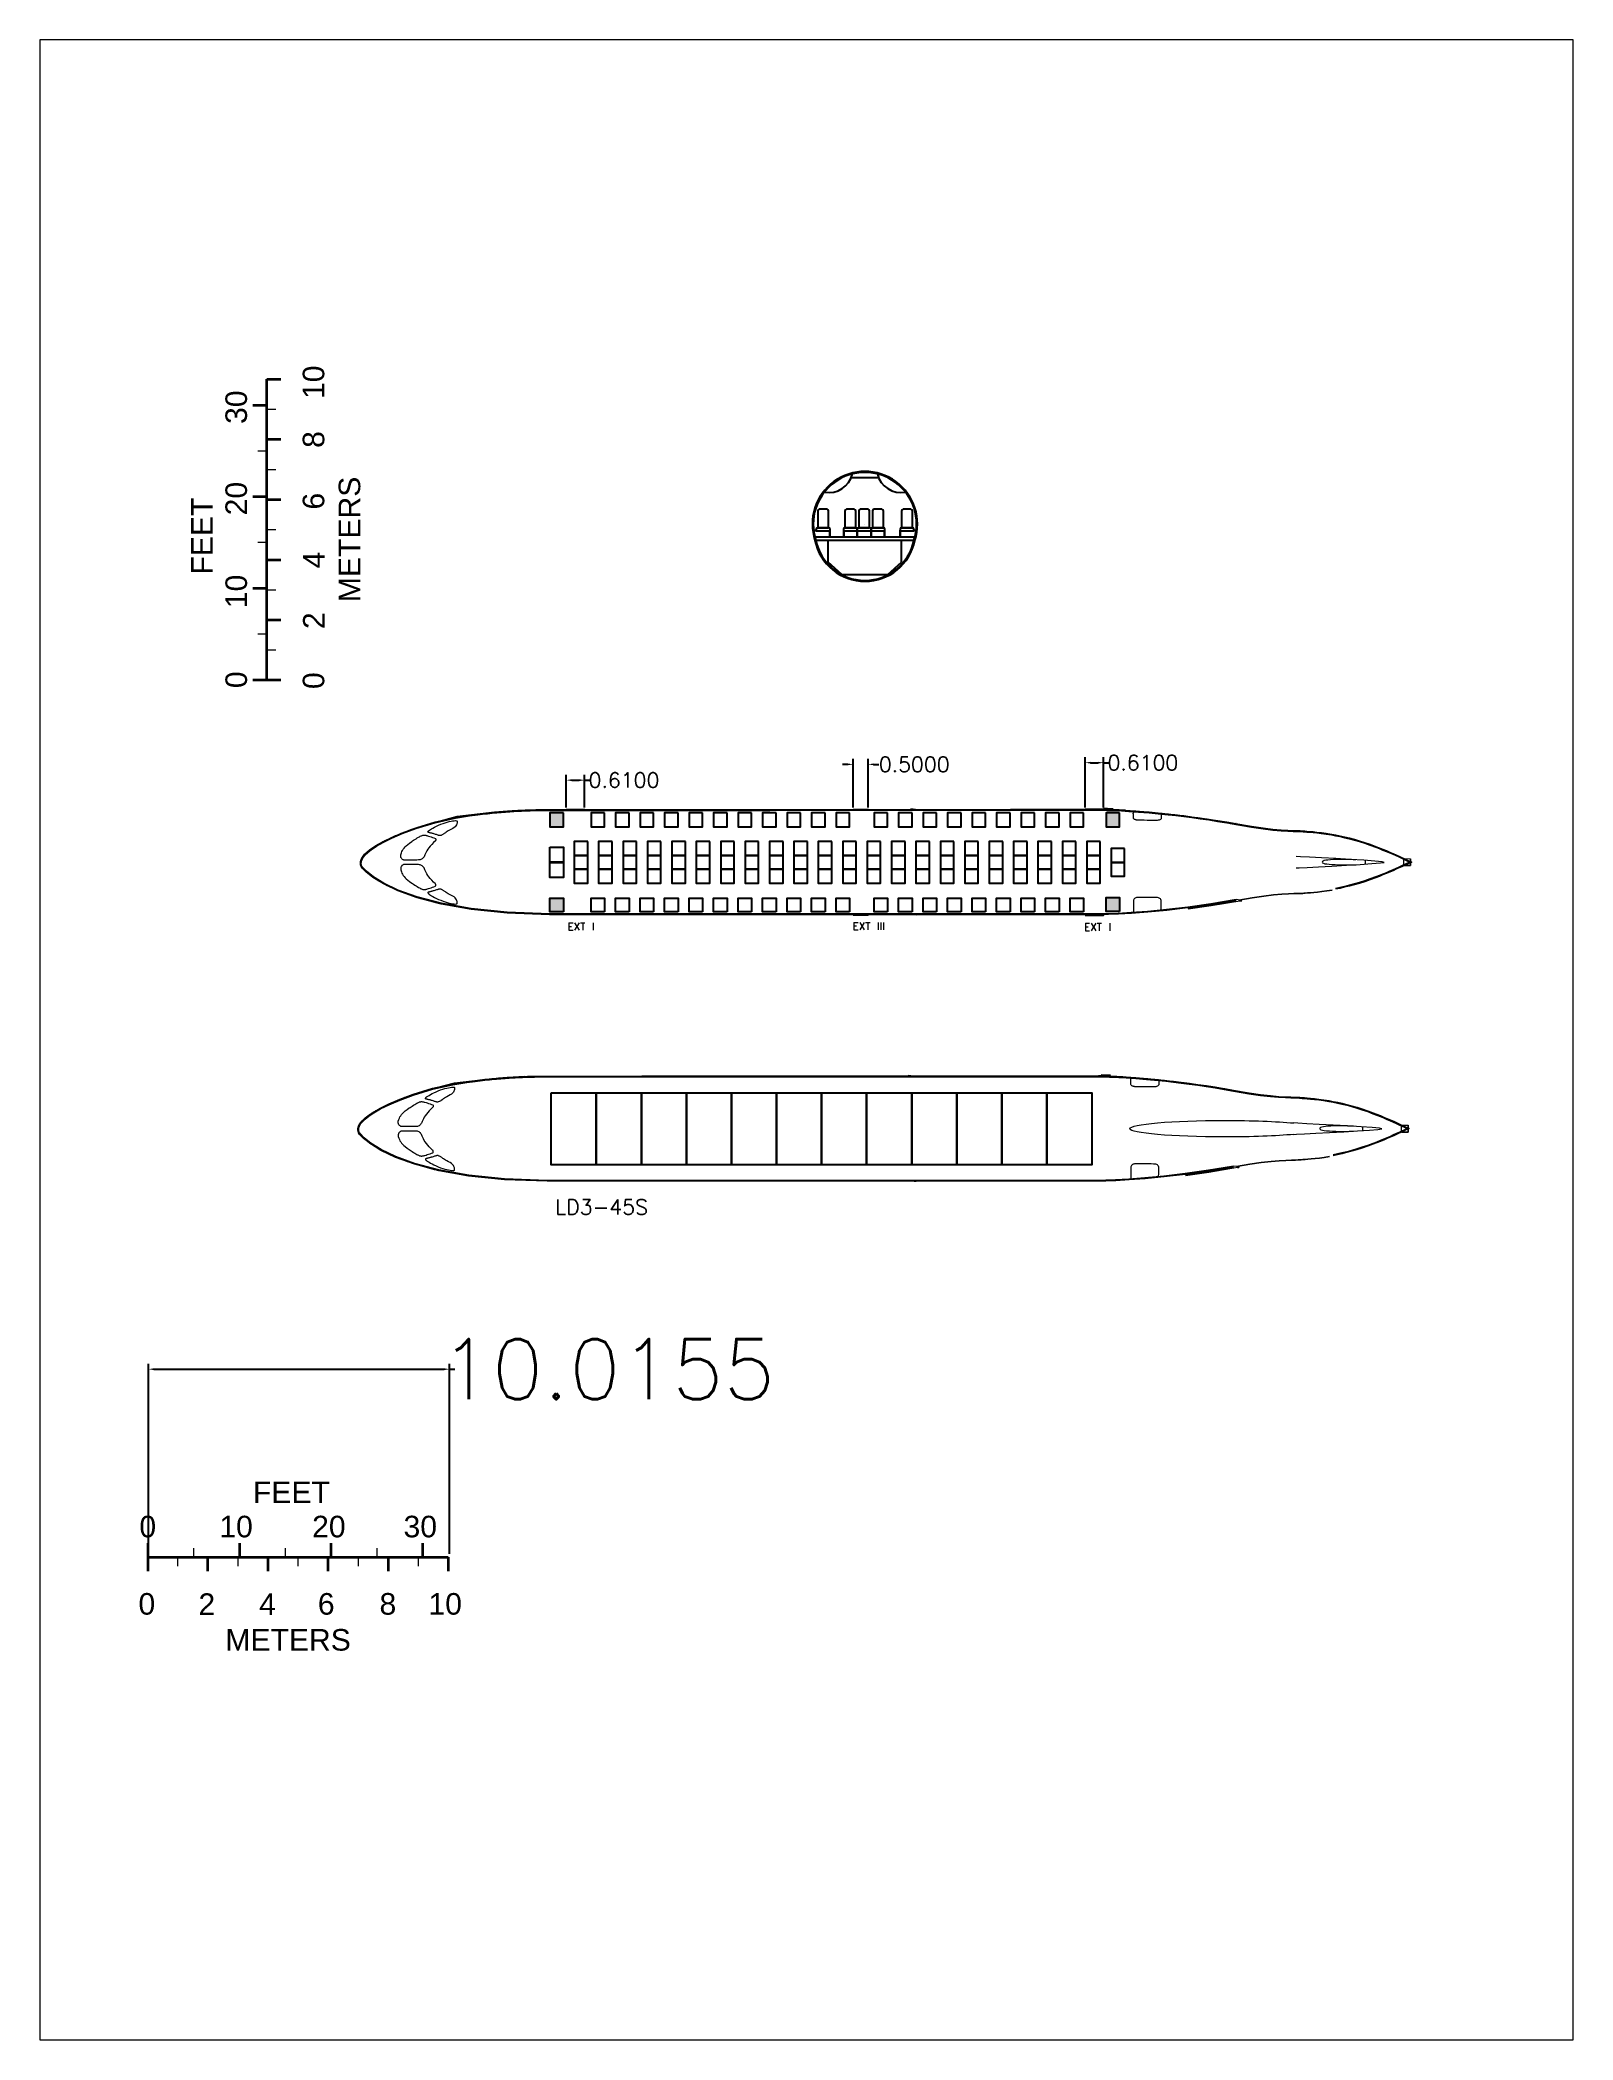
# Model space of a CAD drawing. Header units: inches. Extents: x 64.8 to 115.8, y 81.4 to 147.9.
import ezdxf

# ---------------------------------------------------------------- set-up
doc = ezdxf.new("R2010")
doc.units = ezdxf.units.IN
doc.header["$MEASUREMENT"] = 0
doc.layers.add('Layer 1', color=7, linetype='Continuous')
doc.styles.get("Standard").update_dxf_attribs({"font": 'txt.shx', "height": 0.5})
doc.dimstyles.get("Standard").update_dxf_attribs({"dimtxt": 0.18, "dimasz": 0.18, "dimexe": 0.18, "dimexo": 0.0625, "dimgap": 0.09, "dimtad": 0, "dimtih": 1, "dimtoh": 1, "dimdec": 4, "dimzin": 0, "dimdsep": 46, "dimtxsty": 'Standard', "dimcen": 0.09, "dimadec": 0, "dimazin": 0, "dimtfac": 1, "dimtdec": 4, "dimtofl": 0, "dimtmove": 0, "dimatfit": 3, "dimfxl": 1, "dimtolj": 1, "dimtzin": 0, "dimarcsym": 0})

msp = doc.modelspace()

# ---------------------------------------------------------------- texts
at = {"attachment_point": 1}
for s, width, insert, char_height in [('EXT I', 1.6498543, (82.36274, 118.54309), 0.25), ('EXT III', 1.6498543, (91.85256, 118.55654), 0.25), ('EXT I', 1.6498543, (99.56079, 118.52572), 0.25), ('LD3-45S', 5.4120371, (81.95271, 109.32966), 0.5)]:
    msp.add_mtext_dynamic_manual_height_columns(s, width=width, gutter_width=2.5, heights=[0], dxfattribs=dict(at, insert=insert, char_height=char_height))
at = {"layer": 'Layer 1', "color": 7, "char_height": 0.7178723, "attachment_point": 7, "rotation": 90.0000025}
for s, insert in [('\\fArial|b0|i0|c0|p34;\\W1;10', (74.27325, 135.9781)), ('\\fArial|b0|i0|c0|p34;\\W1;30', (71.69975, 135.14827)), ('\\fArial|b0|i0|c0|p34;\\W1;8', (74.27325, 134.35087)), ('\\fArial|b0|i0|c0|p34;\\W1;20', (71.69975, 132.10518)), ('\\fArial|b0|i0|c0|p34;\\W1;METERS', (75.47048, 129.21563)), ('\\fArial|b0|i0|c0|p34;\\W1;FEET', (70.54911, 130.13391)), ('\\fArial|b0|i0|c0|p34;\\W1;6', (74.27325, 132.29818)), ('\\fArial|b0|i0|c0|p34;\\W1;4', (74.27325, 130.34075)), ('\\fArial|b0|i0|c0|p34;\\W1;10', (71.69975, 129.01561)), ('\\fArial|b0|i0|c0|p34;\\W1;2', (74.27325, 128.3206)), ('\\fArial|b0|i0|c0|p34;\\W1;0', (71.69975, 126.35397)), ('\\fArial|b0|i0|c0|p34;\\W1;0', (74.27325, 126.3237))]:
    msp.add_mtext(s, dxfattribs=dict(at, insert=insert))
at = {"layer": 'Layer 1', "color": 7, "char_height": 0.7178723, "attachment_point": 7}
for s, insert in [('\\fArial|b0|i0|c0|p34;\\W1;FEET', (71.8868, 99.22576)), ('\\fArial|b0|i0|c0|p34;\\W1;0', (68.10687, 98.07513)), ('\\fArial|b0|i0|c0|p34;\\W1;10', (70.76866, 98.07513)), ('\\fArial|b0|i0|c0|p34;\\W1;20', (73.85813, 98.07513)), ('\\fArial|b0|i0|c0|p34;\\W1;30', (76.90116, 98.07513)), ('\\fArial|b0|i0|c0|p34;\\W1;0', (68.07665, 95.50162)), ('\\fArial|b0|i0|c0|p34;\\W1;2', (70.07354, 95.50162)), ('\\fArial|b0|i0|c0|p34;\\W1;4', (72.09369, 95.50162)), ('\\fArial|b0|i0|c0|p34;\\W1;6', (74.04875, 95.50162)), ('\\fArial|b0|i0|c0|p34;\\W1;8', (76.10149, 95.50162)), ('\\fArial|b0|i0|c0|p34;\\W1;10', (77.7311, 95.50162)), ('\\fArial|b0|i0|c0|p34;\\W1;METERS', (70.96858, 94.30439))]:
    msp.add_mtext(s, dxfattribs=dict(at, insert=insert))

# ---------------------------------------------------------------- blocks, each defined once
blk = doc.blocks.new('*D2')
at = {"color": 0, "lineweight": -2, "transparency": 16777216}
for p, q in [((68.414, 97.54), (68.414, 103.863)), ((78.429, 97.54), (78.429, 103.863)), ((68.594, 103.683), (78.249, 103.683)), ((78.429, 103.683), (78.609, 103.683))]:
    blk.add_line(p, q, dxfattribs=at)
at = {"color": 0, "transparency": 16777216}
for points in [[(68.594, 103.713), (68.594, 103.653), (68.414, 103.683)], [(78.249, 103.713), (78.249, 103.653), (78.429, 103.683)]]:
    blk.add_solid(points, dxfattribs=at)
at = {"layer": 'Defpoints', "color": 0, "transparency": 16777216}
for p in [(78.429, 103.683), (68.414, 97.477), (78.429, 97.477)]:
    blk.add_point(p, dxfattribs=at)
at = {"color": 0, "transparency": 16777216, "insert": (83.699, 103.683), "char_height": 2, "attachment_point": 5}
blk.add_mtext('\\A1;10.0155', dxfattribs=at)
blk = doc.blocks.new('*D13')
at = {"color": 0, "lineweight": -2, "transparency": 16777216}
for p, q in [((82.32, 122.375), (82.32, 123.471)), ((82.5, 123.291), (82.75, 123.291)), ((82.93, 122.375), (82.93, 123.471)), ((82.93, 123.291), (83.11, 123.291))]:
    blk.add_line(p, q, dxfattribs=at)
at = {"color": 0, "transparency": 16777216}
for points in [[(82.5, 123.321), (82.5, 123.261), (82.32, 123.291)], [(82.75, 123.321), (82.75, 123.261), (82.93, 123.291)]]:
    blk.add_solid(points, dxfattribs=at)
at = {"layer": 'Defpoints', "color": 0, "transparency": 16777216}
for p in [(82.93, 123.291), (82.32, 122.313), (82.93, 122.313)]:
    blk.add_point(p, dxfattribs=at)
at = {"color": 0, "transparency": 16777216, "insert": (84.242, 123.291), "char_height": 0.5, "attachment_point": 5}
blk.add_mtext('\\A1;0.6100', dxfattribs=at)
blk = doc.blocks.new('*D14')
at = {"color": 0, "lineweight": -2, "transparency": 16777216}
for p, q in [((91.87, 122.379), (91.87, 123.996)), ((92.37, 122.379), (92.37, 123.996)), ((91.69, 123.816), (91.51, 123.816)), ((92.55, 123.816), (92.73, 123.816))]:
    blk.add_line(p, q, dxfattribs=at)
at = {"color": 0, "transparency": 16777216}
for points in [[(91.69, 123.846), (91.69, 123.786), (91.87, 123.816)], [(92.55, 123.846), (92.55, 123.786), (92.37, 123.816)]]:
    blk.add_solid(points, dxfattribs=at)
at = {"layer": 'Defpoints', "color": 0, "transparency": 16777216}
for p in [(92.37, 123.816), (91.87, 122.317), (92.37, 122.317)]:
    blk.add_point(p, dxfattribs=at)
at = {"color": 0, "transparency": 16777216, "insert": (93.903, 123.816), "char_height": 0.5, "attachment_point": 5}
blk.add_mtext('\\A1;0.5000', dxfattribs=at)
blk = doc.blocks.new('*D15')
at = {"color": 0, "lineweight": -2, "transparency": 16777216}
for p, q in [((99.593, 122.384), (99.593, 124.052)), ((99.773, 123.872), (100.023, 123.872)), ((100.203, 122.384), (100.203, 124.052)), ((100.203, 123.872), (100.383, 123.872))]:
    blk.add_line(p, q, dxfattribs=at)
at = {"color": 0, "transparency": 16777216}
for points in [[(99.773, 123.902), (99.773, 123.842), (99.593, 123.872)], [(100.023, 123.902), (100.023, 123.842), (100.203, 123.872)]]:
    blk.add_solid(points, dxfattribs=at)
at = {"layer": 'Defpoints', "color": 0, "transparency": 16777216}
for p in [(100.203, 123.872), (99.593, 122.321), (100.203, 122.321)]:
    blk.add_point(p, dxfattribs=at)
at = {"color": 0, "transparency": 16777216, "insert": (101.515, 123.872), "char_height": 0.5, "attachment_point": 5}
blk.add_mtext('\\A1;0.6100', dxfattribs=at)

# ---------------------------------------------------------------- dimensions: what is measured, and where the dimension line sits
for base, p1, p2, picture, middle in [((92.36995, 123.81572), (91.86995, 122.31682), (92.36995, 122.31682), '*D14', (93.90328, 123.81572)), ((100.20349, 123.87226), (99.59349, 122.32132), (100.20349, 122.32132), '*D15', (101.51516, 123.87226)), ((82.93025, 123.29062), (82.32025, 122.31269), (82.93025, 122.31269), '*D13', (84.24192, 123.29062))]:
    dim = msp.add_linear_dim(base=base, p1=p1, p2=p2, dimstyle='Standard')
    dim.commit()
    dim.dimension.update_dxf_attribs({"geometry": picture, "text_midpoint": middle})
dim = msp.add_linear_dim(base=(78.429253, 103.683216), p1=(68.413704, 97.477172), p2=(78.429253, 97.477172), dimstyle='Standard', override={"dimtxt": 10})
dim.commit()
dim.dimension.update_dxf_attribs({"geometry": '*D2', "text_midpoint": (83.699253, 103.683216)})

# ---------------------------------------------------------------- hatches: boundary and pattern name
h = msp.add_hatch(color=5)
h.dxf.hatch_style = 1
h.paths.add_polyline_path([(82.2241, 122.20187), (81.7741, 122.20187), (81.7741, 121.74187), (82.2241, 121.74187)])
h.paths.add_polyline_path([(82.2241, 119.36786), (81.7741, 119.36786), (81.7741, 118.90786), (82.2241, 118.90786)])
h.paths.add_polyline_path([(100.74111, 122.20187), (100.29111, 122.20187), (100.29111, 121.74187), (100.74111, 121.74187)])
h.paths.add_polyline_path([(100.74111, 119.3797), (100.29111, 119.3797), (100.29111, 118.9197), (100.74111, 118.9197)])
h = msp.add_hatch(color=250)
h.dxf.hatch_style = 1
h.paths.add_polyline_path([(82.93025, 122.31269), (82.32025, 122.31269), (82.32025, 122.28269), (82.89443, 122.28287), (82.93025, 122.28288)])
h = msp.add_hatch(color=250)
h.dxf.hatch_style = 1
h.paths.add_polyline_path([(92.36995, 122.28756), (92.36995, 122.31682), (91.86995, 122.31682), (91.86995, 122.2873)])
h = msp.add_hatch(color=250)
h.dxf.hatch_style = 1
h.paths.add_polyline_path([(99.59349, 122.29132), (100.20349, 122.29132), (100.20349, 122.31927), (100.20089, 122.31934), (100.18259, 122.31979), (100.16341, 122.32017), (100.12839, 122.32047), (100.05961, 122.3207), (99.93914, 122.32085), (99.74906, 122.32092), (99.59349, 122.32085)])
h = msp.add_hatch(color=250)
h.dxf.hatch_style = 1
h.paths.add_polyline_path([(82.93025, 118.80889), (82.32025, 118.80889), (82.32025, 118.83889), (82.89443, 118.8387), (82.93025, 118.83869)])
h = msp.add_hatch(color=250)
h.dxf.hatch_style = 1
h.paths.add_polyline_path([(92.36995, 118.83475), (91.86995, 118.83475), (91.86995, 118.80759), (92.36995, 118.80754)])
h = msp.add_hatch(color=250)
h.dxf.hatch_style = 1
h.paths.add_polyline_path([(100.20349, 118.83025), (99.59349, 118.83025), (99.59349, 118.80743), (100.08935, 118.80743), (100.16384, 118.80846), (100.20349, 118.80951)])

# ---------------------------------------------------------------- linework, layer by layer
for p, q in [((91.80833, 133.36568), (92.71512, 133.36568)), ((90.59379, 131.39515), (93.92966, 131.39515)), ((90.6289, 131.27451), (93.89455, 131.27451)), ((91.03844, 131.27451), (93.47644, 131.27451)), ((91.03844, 130.54834), (91.03844, 131.27451)), ((92.26172, 131.81515), (92.26172, 131.81515)), ((93.47644, 130.54834), (93.47644, 131.27451)), ((91.49047, 130.13151), (91.03844, 130.54834)), ((93.02441, 130.13151), (93.47644, 130.54834)), ((91.49041, 130.13151), (93.02441, 130.13151))]:
    msp.add_line(p, q)
for points in [[(90.68943, 131.69515), (91.04943, 131.69515), (91.04943, 132.25848, 0.41421356), (90.99943, 132.30848), (90.73943, 132.30848, 0.41421356), (90.68943, 132.25848)], [(91.59536, 131.69515), (91.95536, 131.69515), (91.95536, 132.25848, 0.41421356), (91.90536, 132.30848), (91.64536, 132.30848, 0.41421356), (91.59536, 132.25848)], [(92.05536, 131.69515), (92.41536, 131.69515), (92.41536, 132.25848, 0.41421356), (92.36536, 132.30848), (92.10536, 132.30848, 0.41421356), (92.05536, 132.25848)], [(92.51536, 131.69515), (92.87536, 131.69515), (92.87536, 132.25848, 0.41421356), (92.82536, 132.30848), (92.56536, 132.30848, 0.41421356), (92.51536, 132.25848)], [(93.48272, 131.69424), (93.84272, 131.69424), (93.84272, 132.25757, 0.41421356), (93.79272, 132.30757), (93.53272, 132.30757, 0.41421356), (93.48272, 132.25757)], [(90.63943, 131.59515), (91.09943, 131.59515), (91.09943, 131.64515, 0.41421356), (91.04943, 131.69515), (90.68943, 131.69515, 0.41421356), (90.63943, 131.64515)], [(91.54536, 131.59515), (92.00536, 131.59515), (92.00536, 131.64515, 0.41421356), (91.95536, 131.69515), (91.59536, 131.69515, 0.41421356), (91.54536, 131.64515)], [(92.00536, 131.59515), (92.46536, 131.59515), (92.46536, 131.64515, 0.41421356), (92.41536, 131.69515), (92.05536, 131.69515, 0.41421356), (92.00536, 131.64515)], [(92.46536, 131.59515), (92.92536, 131.59515), (92.92536, 131.64515, 0.41421356), (92.87536, 131.69515), (92.51536, 131.69515, 0.41421356), (92.46536, 131.64515)], [(93.43272, 131.59424), (93.89272, 131.59424), (93.89272, 131.64424, 0.41421356), (93.84272, 131.69424), (93.48272, 131.69424, 0.41421356), (93.43272, 131.64424)]]:
    msp.add_lwpolyline(points, format="xyb", close=True)
for points in [[(90.63943, 131.59515), (90.55372, 131.59515), (90.55372, 131.61307), (90.63943, 131.61307)], [(91.09943, 131.59515), (91.08022, 131.59515), (91.08022, 131.39515), (91.09943, 131.39515)], [(91.56737, 131.59497), (91.54815, 131.59497), (91.54815, 131.39497), (91.56737, 131.39497)], [(92.01579, 131.59703), (91.99657, 131.59703), (91.99657, 131.39703), (92.01579, 131.39703)], [(92.47872, 131.59703), (92.4595, 131.59703), (92.4595, 131.39703), (92.47872, 131.39703)], [(92.92488, 131.59515), (92.90566, 131.59515), (92.90566, 131.39515), (92.92488, 131.39515)], [(93.44798, 131.59703), (93.42876, 131.59703), (93.42876, 131.39703), (93.44798, 131.39703)], [(93.9774, 131.5995), (93.89169, 131.5995), (93.89169, 131.61742), (93.9774, 131.61742)], [(82.2241, 122.20187), (81.7741, 122.20187), (81.7741, 121.74187), (82.2241, 121.74187)], [(82.32025, 122.31269), (82.93025, 122.31269), (82.93025, 122.28269), (82.32025, 122.28269)], [(83.5941, 122.20187), (83.1441, 122.20187), (83.1441, 121.74187), (83.5941, 121.74187)], [(84.40986, 122.20187), (83.95986, 122.20187), (83.95986, 121.74187), (84.40986, 121.74187)], [(85.22562, 122.20187), (84.77562, 122.20187), (84.77562, 121.74187), (85.22562, 121.74187)], [(86.04137, 122.20187), (85.59137, 122.20187), (85.59137, 121.74187), (86.04137, 121.74187)], [(86.85713, 122.20187), (86.40713, 122.20187), (86.40713, 121.74187), (86.85713, 121.74187)], [(87.67289, 122.20187), (87.22289, 122.20187), (87.22289, 121.74187), (87.67289, 121.74187)], [(88.48865, 122.20187), (88.03865, 122.20187), (88.03865, 121.74187), (88.48865, 121.74187)], [(89.3044, 122.20187), (88.8544, 122.20187), (88.8544, 121.74187), (89.3044, 121.74187)], [(90.12016, 122.20187), (89.67016, 122.20187), (89.67016, 121.74187), (90.12016, 121.74187)], [(90.93592, 122.20187), (90.48592, 122.20187), (90.48592, 121.74187), (90.93592, 121.74187)], [(91.75168, 122.20187), (91.30168, 122.20187), (91.30168, 121.74187), (91.75168, 121.74187)], [(93.01743, 122.20187), (92.56743, 122.20187), (92.56743, 121.74187), (93.01743, 121.74187)], [(93.83319, 122.20187), (93.38319, 122.20187), (93.38319, 121.74187), (93.83319, 121.74187)], [(94.64895, 122.20187), (94.19895, 122.20187), (94.19895, 121.74187), (94.64895, 121.74187)], [(95.46471, 122.20187), (95.01471, 122.20187), (95.01471, 121.74187), (95.46471, 121.74187)], [(96.28046, 122.20187), (95.83046, 122.20187), (95.83046, 121.74187), (96.28046, 121.74187)], [(97.09622, 122.20187), (96.64622, 122.20187), (96.64622, 121.74187), (97.09622, 121.74187)], [(97.91198, 122.20187), (97.46198, 122.20187), (97.46198, 121.74187), (97.91198, 121.74187)], [(98.72773, 122.20187), (98.27773, 122.20187), (98.27773, 121.74187), (98.72773, 121.74187)], [(99.54349, 122.20187), (99.09349, 122.20187), (99.09349, 121.74187), (99.54349, 121.74187)], [(99.59349, 122.32132), (100.20349, 122.32132), (100.20349, 122.29132), (99.59349, 122.29132)], [(100.74111, 122.20187), (100.29111, 122.20187), (100.29111, 121.74187), (100.74111, 121.74187)], [(83.0341, 121.24484), (82.5841, 121.24484), (82.5841, 120.78484), (83.0341, 120.78484)], [(83.8467, 121.24484), (83.3967, 121.24484), (83.3967, 120.78484), (83.8467, 120.78484)], [(84.6593, 121.24484), (84.2093, 121.24484), (84.2093, 120.78484), (84.6593, 120.78484)], [(85.4719, 121.24484), (85.0219, 121.24484), (85.0219, 120.78484), (85.4719, 120.78484)], [(86.2845, 121.24484), (85.8345, 121.24484), (85.8345, 120.78484), (86.2845, 120.78484)], [(87.0971, 121.24484), (86.6471, 121.24484), (86.6471, 120.78484), (87.0971, 120.78484)], [(87.9097, 121.24484), (87.4597, 121.24484), (87.4597, 120.78484), (87.9097, 120.78484)], [(88.7223, 121.24484), (88.2723, 121.24484), (88.2723, 120.78484), (88.7223, 120.78484)], [(89.5349, 121.24484), (89.0849, 121.24484), (89.0849, 120.78484), (89.5349, 120.78484)], [(90.3475, 121.24484), (89.8975, 121.24484), (89.8975, 120.78484), (90.3475, 120.78484)], [(91.1601, 121.24484), (90.7101, 121.24484), (90.7101, 120.78484), (91.1601, 120.78484)], [(91.9727, 121.24484), (91.5227, 121.24484), (91.5227, 120.78484), (91.9727, 120.78484)], [(92.7853, 121.24484), (92.3353, 121.24484), (92.3353, 120.78484), (92.7853, 120.78484)], [(93.5979, 121.24484), (93.1479, 121.24484), (93.1479, 120.78484), (93.5979, 120.78484)], [(94.4105, 121.24484), (93.9605, 121.24484), (93.9605, 120.78484), (94.4105, 120.78484)], [(95.2231, 121.24484), (94.7731, 121.24484), (94.7731, 120.78484), (95.2231, 120.78484)], [(96.0357, 121.24484), (95.5857, 121.24484), (95.5857, 120.78484), (96.0357, 120.78484)], [(96.8483, 121.24484), (96.3983, 121.24484), (96.3983, 120.78484), (96.8483, 120.78484)], [(97.6609, 121.24484), (97.2109, 121.24484), (97.2109, 120.78484), (97.6609, 120.78484)], [(98.4735, 121.24484), (98.0235, 121.24484), (98.0235, 120.78484), (98.4735, 120.78484)], [(99.2861, 121.24484), (98.8361, 121.24484), (98.8361, 120.78484), (99.2861, 120.78484)], [(100.0987, 121.24484), (99.6487, 121.24484), (99.6487, 120.78484), (100.0987, 120.78484)], [(81.7741, 121.06079), (82.2241, 121.06079), (82.2241, 120.56079), (81.7741, 120.56079)], [(81.7741, 120.55487), (82.2241, 120.55487), (82.2241, 120.05487), (81.7741, 120.05487)], [(83.0341, 120.78484), (82.5841, 120.78484), (82.5841, 120.32484), (83.0341, 120.32484)], [(83.8467, 120.78484), (83.3967, 120.78484), (83.3967, 120.32484), (83.8467, 120.32484)], [(84.6593, 120.78484), (84.2093, 120.78484), (84.2093, 120.32484), (84.6593, 120.32484)], [(85.4719, 120.78484), (85.0219, 120.78484), (85.0219, 120.32484), (85.4719, 120.32484)], [(86.2845, 120.78484), (85.8345, 120.78484), (85.8345, 120.32484), (86.2845, 120.32484)], [(87.0971, 120.78484), (86.6471, 120.78484), (86.6471, 120.32484), (87.0971, 120.32484)], [(87.9097, 120.78484), (87.4597, 120.78484), (87.4597, 120.32484), (87.9097, 120.32484)], [(88.7223, 120.78484), (88.2723, 120.78484), (88.2723, 120.32484), (88.7223, 120.32484)], [(89.5349, 120.78484), (89.0849, 120.78484), (89.0849, 120.32484), (89.5349, 120.32484)], [(90.3475, 120.78484), (89.8975, 120.78484), (89.8975, 120.32484), (90.3475, 120.32484)], [(91.1601, 120.78484), (90.7101, 120.78484), (90.7101, 120.32484), (91.1601, 120.32484)], [(91.9727, 120.78484), (91.5227, 120.78484), (91.5227, 120.32484), (91.9727, 120.32484)], [(92.7853, 120.78484), (92.3353, 120.78484), (92.3353, 120.32484), (92.7853, 120.32484)], [(93.5979, 120.78484), (93.1479, 120.78484), (93.1479, 120.32484), (93.5979, 120.32484)], [(94.4105, 120.78484), (93.9605, 120.78484), (93.9605, 120.32484), (94.4105, 120.32484)], [(95.2231, 120.78484), (94.7731, 120.78484), (94.7731, 120.32484), (95.2231, 120.32484)], [(96.0357, 120.78484), (95.5857, 120.78484), (95.5857, 120.32484), (96.0357, 120.32484)], [(96.8483, 120.78484), (96.3983, 120.78484), (96.3983, 120.32484), (96.8483, 120.32484)], [(97.6609, 120.78484), (97.2109, 120.78484), (97.2109, 120.32484), (97.6609, 120.32484)], [(98.4735, 120.78484), (98.0235, 120.78484), (98.0235, 120.32484), (98.4735, 120.32484)], [(99.2861, 120.78484), (98.8361, 120.78484), (98.8361, 120.32484), (99.2861, 120.32484)], [(100.0987, 120.78484), (99.6487, 120.78484), (99.6487, 120.32484), (100.0987, 120.32484)], [(100.9087, 121.01484), (100.4587, 121.01484), (100.4587, 120.55484), (100.9087, 120.55484)], [(100.9087, 120.55484), (100.4587, 120.55484), (100.4587, 120.09484), (100.9087, 120.09484)], [(83.0341, 120.32484), (82.5841, 120.32484), (82.5841, 119.86484), (83.0341, 119.86484)], [(83.8467, 120.32484), (83.3967, 120.32484), (83.3967, 119.86484), (83.8467, 119.86484)], [(84.6593, 120.32484), (84.2093, 120.32484), (84.2093, 119.86484), (84.6593, 119.86484)], [(85.4719, 120.32484), (85.0219, 120.32484), (85.0219, 119.86484), (85.4719, 119.86484)], [(86.2845, 120.32484), (85.8345, 120.32484), (85.8345, 119.86484), (86.2845, 119.86484)], [(87.0971, 120.32484), (86.6471, 120.32484), (86.6471, 119.86484), (87.0971, 119.86484)], [(87.9097, 120.32484), (87.4597, 120.32484), (87.4597, 119.86484), (87.9097, 119.86484)], [(88.7223, 120.32484), (88.2723, 120.32484), (88.2723, 119.86484), (88.7223, 119.86484)], [(89.5349, 120.32484), (89.0849, 120.32484), (89.0849, 119.86484), (89.5349, 119.86484)], [(90.3475, 120.32484), (89.8975, 120.32484), (89.8975, 119.86484), (90.3475, 119.86484)], [(91.1601, 120.32484), (90.7101, 120.32484), (90.7101, 119.86484), (91.1601, 119.86484)], [(91.9727, 120.32484), (91.5227, 120.32484), (91.5227, 119.86484), (91.9727, 119.86484)], [(92.7853, 120.32484), (92.3353, 120.32484), (92.3353, 119.86484), (92.7853, 119.86484)], [(93.5979, 120.32484), (93.1479, 120.32484), (93.1479, 119.86484), (93.5979, 119.86484)], [(94.4105, 120.32484), (93.9605, 120.32484), (93.9605, 119.86484), (94.4105, 119.86484)], [(95.2231, 120.32484), (94.7731, 120.32484), (94.7731, 119.86484), (95.2231, 119.86484)], [(96.0357, 120.32484), (95.5857, 120.32484), (95.5857, 119.86484), (96.0357, 119.86484)], [(96.8483, 120.32484), (96.3983, 120.32484), (96.3983, 119.86484), (96.8483, 119.86484)], [(97.6609, 120.32484), (97.2109, 120.32484), (97.2109, 119.86484), (97.6609, 119.86484)], [(98.4735, 120.32484), (98.0235, 120.32484), (98.0235, 119.86484), (98.4735, 119.86484)], [(99.2861, 120.32484), (98.8361, 120.32484), (98.8361, 119.86484), (99.2861, 119.86484)], [(100.0987, 120.32484), (99.6487, 120.32484), (99.6487, 119.86484), (100.0987, 119.86484)], [(82.2241, 118.90786), (81.7741, 118.90786), (81.7741, 119.36786), (82.2241, 119.36786)], [(83.5941, 118.90786), (83.1441, 118.90786), (83.1441, 119.36786), (83.5941, 119.36786)], [(84.40986, 118.90786), (83.95986, 118.90786), (83.95986, 119.36786), (84.40986, 119.36786)], [(85.22562, 118.90786), (84.77562, 118.90786), (84.77562, 119.36786), (85.22562, 119.36786)], [(86.04137, 118.90786), (85.59137, 118.90786), (85.59137, 119.36786), (86.04137, 119.36786)], [(86.85713, 118.90786), (86.40713, 118.90786), (86.40713, 119.36786), (86.85713, 119.36786)], [(87.67289, 118.90786), (87.22289, 118.90786), (87.22289, 119.36786), (87.67289, 119.36786)], [(88.48865, 118.90786), (88.03865, 118.90786), (88.03865, 119.36786), (88.48865, 119.36786)], [(89.3044, 118.90786), (88.8544, 118.90786), (88.8544, 119.36786), (89.3044, 119.36786)], [(90.12016, 118.90786), (89.67016, 118.90786), (89.67016, 119.36786), (90.12016, 119.36786)], [(90.93592, 118.90786), (90.48592, 118.90786), (90.48592, 119.36786), (90.93592, 119.36786)], [(91.75168, 118.90786), (91.30168, 118.90786), (91.30168, 119.36786), (91.75168, 119.36786)], [(93.01743, 118.90786), (92.56743, 118.90786), (92.56743, 119.36786), (93.01743, 119.36786)], [(93.83319, 118.90786), (93.38319, 118.90786), (93.38319, 119.36786), (93.83319, 119.36786)], [(94.64895, 118.90786), (94.19895, 118.90786), (94.19895, 119.36786), (94.64895, 119.36786)], [(95.46471, 118.90786), (95.01471, 118.90786), (95.01471, 119.36786), (95.46471, 119.36786)], [(96.28046, 118.90786), (95.83046, 118.90786), (95.83046, 119.36786), (96.28046, 119.36786)], [(97.09622, 118.90786), (96.64622, 118.90786), (96.64622, 119.36786), (97.09622, 119.36786)], [(97.91198, 118.90786), (97.46198, 118.90786), (97.46198, 119.36786), (97.91198, 119.36786)], [(98.72773, 118.90786), (98.27773, 118.90786), (98.27773, 119.36786), (98.72773, 119.36786)], [(99.54349, 118.90786), (99.09349, 118.90786), (99.09349, 119.36786), (99.54349, 119.36786)], [(100.74111, 118.9197), (100.29111, 118.9197), (100.29111, 119.3797), (100.74111, 119.3797)], [(99.59349, 118.80025), (100.20349, 118.80025), (100.20349, 118.83025), (99.59349, 118.83025)], [(81.81918, 112.88371), (83.31918, 112.88371), (83.31918, 110.48371), (81.81918, 110.48371)], [(83.31918, 112.88371), (84.81918, 112.88371), (84.81918, 110.48371), (83.31918, 110.48371)], [(84.81918, 112.88371), (86.31918, 112.88371), (86.31918, 110.48371), (84.81918, 110.48371)], [(86.31918, 112.88371), (87.81918, 112.88371), (87.81918, 110.48371), (86.31918, 110.48371)], [(87.81918, 112.88371), (89.31918, 112.88371), (89.31918, 110.48371), (87.81918, 110.48371)], [(89.31918, 112.88371), (90.81918, 112.88371), (90.81918, 110.48371), (89.31918, 110.48371)], [(90.81918, 112.88371), (92.31918, 112.88371), (92.31918, 110.48371), (90.81918, 110.48371)], [(92.31918, 112.88371), (93.81918, 112.88371), (93.81918, 110.48371), (92.31918, 110.48371)], [(93.81918, 112.88371), (95.31918, 112.88371), (95.31918, 110.48371), (93.81918, 110.48371)], [(95.31918, 112.88371), (96.81918, 112.88371), (96.81918, 110.48371), (95.31918, 110.48371)], [(96.81918, 112.88371), (98.31918, 112.88371), (98.31918, 110.48371), (96.81918, 110.48371)], [(98.31918, 112.88371), (99.81918, 112.88371), (99.81918, 110.48371), (98.31918, 110.48371)]]:
    msp.add_lwpolyline(points, close=True)
at = {"transparency": 33554687}
for points in [[(91.86995, 122.31682), (92.36995, 122.31682), (92.36995, 122.28682), (91.86995, 122.28682)], [(91.86995, 118.80475), (92.36995, 118.80475), (92.36995, 118.83475), (91.86995, 118.83475)]]:
    msp.add_lwpolyline(points, close=True, dxfattribs=at)
for centre, radius, start, end in [((92.26172, 131.81515), 1.75, 341.7389161, 198.2610839), ((92.26172, 131.81515), 1.72, 341.6799811, 198.3200189), ((91.06528, 133.67012), 0.80299, 259.2111212, 346.6182736), ((93.45816, 133.67012), 0.80299, 193.3817264, 280.7888788), ((92.26172, 131.60527), 1.69599, 191.4513388, 348.5486612), ((92.26172, 131.60527), 1.66599, 191.4513388, 348.5486612)]:
    msp.add_arc(centre, radius, start, end)
at = {"layer": 'Layer 1', "color": 7, "lineweight": 18}
for p, q in [((77.9564, 121.89573), (78.03866, 121.91681)), ((78.03866, 121.91681), (78.12129, 121.93717)), ((78.12129, 121.93717), (78.20422, 121.95682)), ((78.20422, 121.95682), (78.28742, 121.97577)), ((78.28742, 121.97577), (78.37082, 121.99404)), ((78.37082, 121.99404), (78.45437, 122.01164)), ((78.45437, 122.01164), (78.53801, 122.02858)), ((78.53801, 122.02858), (78.6217, 122.04488)), ((78.6217, 122.04488), (78.70539, 122.06055)), ((78.70539, 122.06055), (78.78901, 122.0756)), ((78.78901, 122.0756), (78.87251, 122.09004)), ((78.87251, 122.09004), (78.95585, 122.10389)), ((78.95585, 122.10389), (79.03896, 122.11715)), ((79.03896, 122.11715), (79.12179, 122.12984)), ((79.12179, 122.12984), (79.2043, 122.14197)), ((79.2043, 122.14197), (79.28642, 122.15356)), ((77.6625, 119.29576), (77.56552, 119.32266)), ((77.76223, 119.26924), (77.6625, 119.29576)), ((77.86473, 119.24315), (77.76223, 119.26924)), ((77.97005, 119.21752), (77.86473, 119.24315)), ((78.07821, 119.19237), (77.97005, 119.21752)), ((78.18925, 119.16775), (78.07821, 119.19237)), ((78.30319, 119.14368), (78.18925, 119.16775)), ((78.42008, 119.1202), (78.30319, 119.14368)), ((78.53994, 119.09735), (78.42008, 119.1202)), ((79.04979, 119.01288), (78.9177, 119.03289)), ((79.18501, 118.99367), (79.04979, 119.01288)), ((79.32364, 118.97527), (79.18501, 118.99367)), ((79.46685, 118.95769), (79.32364, 118.97527)), ((78.5377, 113.17379), (78.62138, 113.18946)), ((78.62138, 113.18946), (78.705, 113.20451)), ((78.705, 113.20451), (78.78851, 113.21895)), ((78.78851, 113.21895), (78.87184, 113.23279)), ((78.87184, 113.23279), (78.95495, 113.24606)), ((78.95495, 113.24606), (79.03779, 113.25875)), ((79.03779, 113.25875), (79.12029, 113.27088)), ((79.12029, 113.27088), (79.20241, 113.28246)), ((77.8724, 113.02463), (77.95466, 113.04571)), ((77.95466, 113.04571), (78.03728, 113.06607)), ((78.03728, 113.06607), (78.12022, 113.08572)), ((78.12022, 113.08572), (78.20341, 113.10467)), ((78.20341, 113.10467), (78.28681, 113.12295)), ((78.28681, 113.12295), (78.37036, 113.14055)), ((78.37036, 113.14055), (78.45401, 113.15749)), ((78.45401, 113.15749), (78.5377, 113.17379)), ((77.5785, 110.42466), (77.48152, 110.45156)), ((77.67823, 110.39815), (77.5785, 110.42466)), ((77.78073, 110.37206), (77.67823, 110.39815)), ((77.88605, 110.34642), (77.78073, 110.37206)), ((77.99421, 110.32127), (77.88605, 110.34642)), ((78.10524, 110.29665), (77.99421, 110.32127)), ((78.21919, 110.27258), (78.10524, 110.29665)), ((78.33608, 110.24911), (78.21919, 110.27258)), ((78.45594, 110.22626), (78.33608, 110.24911)), ((78.96578, 110.14179), (78.8337, 110.1618)), ((79.10101, 110.12257), (78.96578, 110.14179)), ((79.23963, 110.10418), (79.10101, 110.12257)), ((79.38284, 110.08659), (79.23963, 110.10418))]:
    msp.add_line(p, q, dxfattribs=at)
at = {"layer": 'Layer 1', "color": 7, "lineweight": 18, "ltscale": 2}
for p, q in [((100.57603, 122.3059), (100.6196, 122.30389)), ((100.6196, 122.30389), (100.66496, 122.30172)), ((100.66496, 122.30172), (100.71209, 122.29937)), ((100.71209, 122.29937), (100.76097, 122.29684)), ((100.76097, 122.29684), (100.81158, 122.29411)), ((100.81158, 122.29411), (100.86389, 122.29119)), ((100.86389, 122.29119), (100.91788, 122.28806)), ((100.91788, 122.28806), (100.97353, 122.28471)), ((100.97353, 122.28471), (101.03082, 122.28115)), ((101.03082, 122.28115), (101.08972, 122.27736)), ((101.08972, 122.27736), (101.15022, 122.27333)), ((101.15022, 122.27333), (101.21229, 122.26907)), ((101.21229, 122.26907), (101.27591, 122.26455)), ((101.27591, 122.26455), (101.34105, 122.25978)), ((101.34105, 122.25978), (101.4077, 122.25474)), ((101.4077, 122.25474), (101.47584, 122.24943)), ((101.47584, 122.24943), (101.54543, 122.24385)), ((101.54543, 122.24385), (101.61647, 122.23798)), ((101.61647, 122.23798), (101.68893, 122.23182)), ((101.68893, 122.23182), (101.76279, 122.22536)), ((101.76279, 122.22536), (101.83802, 122.21859)), ((101.83802, 122.21859), (101.91461, 122.21152)), ((101.91461, 122.21152), (101.99252, 122.20412)), ((101.99252, 122.20412), (102.07175, 122.19639)), ((102.07175, 122.19639), (102.15227, 122.18834)), ((102.15227, 122.18834), (102.23405, 122.17994)), ((100.49202, 113.4348), (100.53559, 113.4328)), ((100.53559, 113.4328), (100.58096, 113.43062)), ((100.58096, 113.43062), (100.62809, 113.42827)), ((100.62809, 113.42827), (100.67697, 113.42574)), ((100.67697, 113.42574), (100.72757, 113.42302)), ((100.72757, 113.42302), (100.77988, 113.42009)), ((100.77988, 113.42009), (100.83388, 113.41696)), ((100.83388, 113.41696), (100.88953, 113.41362)), ((100.88953, 113.41362), (100.94682, 113.41006)), ((100.94682, 113.41006), (101.00572, 113.40626)), ((101.00572, 113.40626), (101.06622, 113.40224)), ((101.06622, 113.40224), (101.12829, 113.39797)), ((101.12829, 113.39797), (101.1919, 113.39345)), ((101.1919, 113.39345), (101.25705, 113.38868)), ((101.25705, 113.38868), (101.3237, 113.38364)), ((101.3237, 113.38364), (101.39183, 113.37834)), ((101.39183, 113.37834), (101.46143, 113.37275)), ((101.46143, 113.37275), (101.53247, 113.36688)), ((101.53247, 113.36688), (101.60493, 113.36072)), ((101.60493, 113.36072), (101.67878, 113.35426)), ((101.67878, 113.35426), (101.75402, 113.3475)), ((101.75402, 113.3475), (101.8306, 113.34042)), ((101.8306, 113.34042), (101.90852, 113.33302)), ((101.90852, 113.33302), (101.98775, 113.3253)), ((101.98775, 113.3253), (102.06827, 113.31724)), ((102.06827, 113.31724), (102.15005, 113.30884))]:
    msp.add_line(p, q, dxfattribs=at)
at = {"layer": 'Layer 1', "lineweight": 0}
for p, q in [((100.76525, 122.29803), (101.04544, 122.28201)), ((101.04544, 122.28201), (101.36738, 122.2599)), ((101.36738, 122.2599), (101.72805, 122.23087)), ((101.72805, 122.23087), (102.12468, 122.19388)), ((108.90421, 121.21692), (109.0846, 121.15545)), ((109.0846, 121.15545), (109.26974, 121.08757)), ((109.26974, 121.08757), (109.3901, 121.04098)), ((109.3901, 121.04098), (109.50892, 120.99355)), ((109.50892, 120.99355), (109.62504, 120.94592)), ((109.62504, 120.94592), (109.73776, 120.8984)), ((109.73776, 120.8984), (109.84604, 120.8516)), ((109.84604, 120.8516), (109.94925, 120.80593)), ((109.94925, 120.80593), (110.04637, 120.76202)), ((110.04637, 120.76202), (110.13656, 120.72018)), ((110.13656, 120.72018), (110.21891, 120.68112)), ((110.21891, 120.68112), (110.42823, 120.67658)), ((110.42823, 120.67658), (110.42823, 120.44773)), ((108.72712, 119.85609), (108.55665, 119.80645)), ((108.90307, 119.91157), (108.72712, 119.85609)), ((109.08398, 119.9732), (108.90307, 119.91157)), ((109.26974, 120.04134), (109.08398, 119.9732)), ((109.3901, 120.08793), (109.26974, 120.04134)), ((109.50892, 120.1353), (109.3901, 120.08793)), ((109.62504, 120.18304), (109.50892, 120.1353)), ((109.73776, 120.23051), (109.62504, 120.18304)), ((109.84604, 120.27731), (109.73776, 120.23051)), ((109.94925, 120.32293), (109.84604, 120.27731)), ((110.04637, 120.36689), (109.94925, 120.32293)), ((110.13656, 120.40868), (110.04637, 120.36689)), ((110.21891, 120.44773), (110.13656, 120.40868)), ((110.42823, 120.44773), (110.21891, 120.44773)), ((94.03878, 118.80423), (93.98134, 118.79813)), ((94.06316, 118.80738), (94.03878, 118.80423)), ((94.06513, 118.80748), (94.06316, 118.80738)), ((94.06316, 118.80738), (94.06316, 118.80738)), ((100.16384, 118.80846), (100.08935, 118.80743)), ((100.37109, 118.81394), (100.16384, 118.80846)), ((100.70016, 118.82758), (100.37109, 118.81394)), ((101.14008, 118.85299), (100.70016, 118.82758)), ((101.68001, 118.89385), (101.14008, 118.85299)), ((102.30869, 118.95383), (101.68001, 118.89385)), ((103.01538, 119.03659), (102.30869, 118.95383)), ((100.68124, 113.42693), (100.96144, 113.41092)), ((100.96144, 113.41092), (101.28337, 113.38881)), ((101.28337, 113.38881), (101.64405, 113.35978)), ((101.64405, 113.35978), (102.04068, 113.32279)), ((108.8202, 112.34583), (109.00059, 112.28436)), ((109.00059, 112.28436), (109.18574, 112.21648)), ((109.18574, 112.21648), (109.3061, 112.16988)), ((109.3061, 112.16988), (109.42491, 112.12246)), ((109.42491, 112.12246), (109.54104, 112.07483)), ((109.54104, 112.07483), (109.65376, 112.0273)), ((109.65376, 112.0273), (109.76203, 111.9805)), ((109.76203, 111.9805), (109.86525, 111.93484)), ((109.86525, 111.93484), (109.96237, 111.89093)), ((109.96237, 111.89093), (110.05256, 111.84908)), ((109.3061, 111.21684), (109.18574, 111.17024)), ((109.42491, 111.26421), (109.3061, 111.21684)), ((109.54104, 111.31194), (109.42491, 111.26421)), ((109.65376, 111.35942), (109.54104, 111.31194)), ((109.76203, 111.40622), (109.65376, 111.35942)), ((109.86525, 111.45183), (109.76203, 111.40622)), ((109.96237, 111.49579), (109.86525, 111.45183)), ((110.05256, 111.53758), (109.96237, 111.49579)), ((110.05256, 111.84908), (110.1349, 111.81003)), ((110.1349, 111.57664), (110.05256, 111.53758)), ((110.1349, 111.81003), (110.34422, 111.80548)), ((110.34422, 111.57664), (110.1349, 111.57664)), ((110.34422, 111.80548), (110.34422, 111.57664)), ((108.64312, 110.985), (108.47265, 110.93535)), ((108.81907, 111.04048), (108.64312, 110.985)), ((108.99997, 111.10211), (108.81907, 111.04048)), ((109.18574, 111.17024), (108.99997, 111.10211)), ((93.95478, 109.93313), (93.89733, 109.92704)), ((93.97916, 109.93628), (93.95478, 109.93313)), ((93.98112, 109.93639), (93.97916, 109.93628)), ((93.97916, 109.93628), (93.97916, 109.93628)), ((100.07984, 109.93737), (100.00535, 109.93633)), ((100.28709, 109.94284), (100.07984, 109.93737)), ((100.61615, 109.95648), (100.28709, 109.94284)), ((101.05608, 109.9819), (100.61615, 109.95648)), ((101.59601, 110.02276), (101.05608, 109.9819)), ((102.22469, 110.08273), (101.59601, 110.02276)), ((102.93137, 110.16549), (102.22469, 110.08273))]:
    msp.add_line(p, q, dxfattribs=at)
for points in [[(64.79883, 81.35254), (115.83508, 81.35254), (115.83508, 147.92939), (64.79883, 147.92939), (64.79883, 81.35254)], [(86.47292, 118.80738), (84.88667, 118.80859), (83.63057, 118.81209), (82.65951, 118.81764), (81.9284, 118.82501), (81.39216, 118.83398), (81.00568, 118.84431), (80.72388, 118.85579), (80.50166, 118.86817), (80.30122, 118.88128), (80.11385, 118.89509), (79.93815, 118.90961), (79.77269, 118.92487), (79.61606, 118.94089), (79.19407, 118.98838), (78.78872, 119.05366), (78.66281, 119.07516), (78.01988, 119.19128), (77.47126, 119.34992), (77.37967, 119.3775), (77.29073, 119.40536), (77.20441, 119.43348), (77.12067, 119.46182), (77.03948, 119.49034), (76.9608, 119.51902), (76.88461, 119.54781), (76.81087, 119.57668), (76.73955, 119.60561), (76.67061, 119.63455), (76.60402, 119.66347), (76.53975, 119.69234), (76.47777, 119.72112), (76.41804, 119.74979), (76.36054, 119.7783), (76.30522, 119.80662), (76.25206, 119.83472), (76.20103, 119.86257), (76.15209, 119.89013), (76.1052, 119.91736), (76.06035, 119.94424), (76.01748, 119.97072), (75.97658, 119.99679), (75.9376, 120.02239), (75.90051, 120.0475), (75.86529, 120.07209), (75.8319, 120.09611), (75.8003, 120.11954), (75.77046, 120.14235), (75.74236, 120.16449), (75.71595, 120.18594), (75.69121, 120.20665), (75.6681, 120.22661), (75.6466, 120.24576), (75.62668, 120.26407), (75.60832, 120.28146), (75.59152, 120.29789), (75.57626, 120.3133), (75.56251, 120.32763), (75.55027, 120.34083), (75.53953, 120.35284), (75.53023, 120.36364), (75.52225, 120.37335), (75.51543, 120.38213), (75.50962, 120.39014), (75.50467, 120.39754), (75.50041, 120.40447), (75.49669, 120.41111), (75.49336, 120.4176), (75.49029, 120.42407), (75.48744, 120.43056), (75.4848, 120.43705), (75.48239, 120.44354), (75.48018, 120.45004), (75.47818, 120.45652), (75.47637, 120.463), (75.47476, 120.46946), (75.47333, 120.47591), (75.47208, 120.48234), (75.47101, 120.48875), (75.4701, 120.49513), (75.46936, 120.50149), (75.46878, 120.50781), (75.46836, 120.5141), (75.46807, 120.52035), (75.46793, 120.52656), (75.46793, 120.53272), (75.46806, 120.53884), (75.46831, 120.54491), (75.46867, 120.55092), (75.46916, 120.55687), (75.46975, 120.56276), (75.47044, 120.56858), (75.47123, 120.57433), (75.47211, 120.58), (75.47308, 120.5856), (75.47413, 120.59112), (75.47525, 120.59655), (75.47644, 120.6019), (75.4777, 120.60715), (75.47901, 120.61232), (75.48037, 120.61738), (75.48179, 120.62235), (75.48324, 120.62721), (75.48473, 120.63196), (75.48625, 120.63661), (75.48779, 120.64114), (75.48935, 120.64556), (75.49092, 120.64985), (75.49251, 120.65403), (75.49409, 120.65808), (75.49567, 120.66199), (75.49724, 120.66578), (75.49879, 120.66942), (75.50033, 120.67292), (75.50184, 120.67628), (75.50331, 120.67949), (75.50475, 120.68254), (75.50615, 120.68544), (75.5075, 120.68818), (75.50879, 120.69076), (75.51003, 120.69317), (75.5112, 120.69541), (75.5123, 120.69748), (75.51332, 120.69938), (75.51427, 120.70111), (75.5152, 120.70277), (75.51618, 120.70444), (75.51728, 120.70623), (75.51855, 120.70822), (75.52006, 120.71053), (75.52187, 120.71324), (75.52406, 120.71646), (75.52667, 120.72025), (75.52971, 120.7246), (75.53315, 120.72948), (75.53698, 120.73482), (75.5412, 120.74061), (75.54578, 120.74679), (75.55071, 120.75332), (75.55598, 120.76016), (75.56158, 120.76728), (75.56752, 120.77468), (75.57382, 120.78234), (75.58049, 120.79027), (75.58756, 120.79847), (75.59504, 120.80693), (75.60294, 120.81567), (75.6113, 120.82467), (75.62011, 120.83393), (75.62941, 120.84345), (75.6392, 120.85324), (75.64951, 120.86329), (75.66035, 120.87359), (75.67174, 120.88416), (75.68369, 120.89497), (75.69623, 120.90604), (75.70937, 120.91737), (75.72312, 120.92894), (75.73751, 120.94076), (75.75255, 120.95283), (75.76826, 120.96515), (75.78466, 120.97772), (75.80177, 120.99052), (75.8196, 121.00358), (75.83817, 121.01687), (75.8575, 121.0304), (75.8776, 121.04418), (75.8985, 121.05819), (75.9202, 121.07244), (75.94273, 121.08692), (75.9661, 121.10164), (75.99034, 121.11659), (76.01545, 121.13177), (76.04146, 121.14718), (76.06838, 121.16281), (76.09622, 121.17868), (76.12502, 121.19477), (76.15478, 121.21109), (76.18552, 121.22764), (76.21726, 121.24441), (76.25002, 121.2614), (76.28382, 121.27861), (76.31866, 121.29604), (76.35458, 121.31369), (76.39158, 121.33156), (76.42968, 121.34964), (76.46891, 121.36794), (76.50927, 121.38645), (76.55079, 121.40517), (76.59348, 121.4241), (76.63737, 121.44324), (76.68246, 121.46259), (76.72878, 121.48215), (76.77634, 121.50191), (76.82516, 121.52187), (76.87525, 121.54204), (76.92668, 121.56242), (76.97962, 121.58302), (77.03429, 121.60388), (77.09093, 121.62502), (77.14974, 121.64646), (77.21094, 121.66824), (77.27477, 121.69038), (77.34143, 121.71291), (77.41106, 121.73582), (77.48342, 121.75901), (77.55818, 121.78231), (77.63501, 121.80561), (77.71358, 121.82874), (77.79355, 121.85156), (77.8746, 121.87394), (78.68599, 122.09006), (79.93232, 122.23263), (80.51833, 122.2784), (81.02174, 122.30278)], [(107.80161, 121.49464), (107.93964, 121.46891), (108.0847, 121.43916), (108.23647, 121.40496), (108.39465, 121.36591), (108.55892, 121.32179), (108.72888, 121.2723), (108.90421, 121.21692)], [(104.79882, 119.24714), (104.7141, 119.27106)], [(108.55665, 119.80645), (108.39186, 119.76228), (108.23327, 119.72328), (108.08108, 119.68908), (107.93572, 119.65933)], [(100.08935, 118.80743), (94.06513, 118.80748)], [(86.38891, 109.93628), (84.80267, 109.9375), (83.54657, 109.941), (82.57551, 109.94654), (81.8444, 109.95392), (81.30815, 109.96288), (80.92168, 109.97322), (80.63988, 109.98469), (80.41766, 109.99708), (80.21722, 110.01018), (80.02985, 110.02399), (79.85414, 110.03852), (79.68868, 110.05378), (79.53206, 110.0698), (79.11007, 110.11729), (78.70472, 110.18257), (78.57881, 110.20407), (77.93588, 110.32019), (77.38725, 110.47882), (77.29567, 110.5064), (77.20673, 110.53427), (77.12041, 110.56238), (77.03666, 110.59072), (76.95547, 110.61925), (76.8768, 110.64792), (76.80061, 110.67671), (76.72687, 110.70559), (76.65554, 110.73451), (76.5866, 110.76345), (76.52002, 110.79238), (76.45575, 110.82125), (76.39377, 110.85003), (76.33404, 110.87869), (76.27654, 110.9072), (76.22122, 110.93553), (76.16806, 110.96363), (76.11703, 110.99147), (76.06809, 111.01903), (76.0212, 111.04626), (75.97634, 111.07314), (75.93348, 111.09963), (75.89257, 111.12569), (75.85359, 111.1513), (75.81651, 111.17641), (75.78129, 111.20099), (75.74789, 111.22502), (75.7163, 111.24845), (75.68646, 111.27125), (75.65836, 111.2934), (75.63195, 111.31484), (75.60721, 111.33556), (75.5841, 111.35551), (75.56259, 111.37467), (75.54267, 111.39297), (75.52432, 111.41036), (75.50752, 111.42679), (75.49225, 111.4422), (75.47851, 111.45653), (75.46627, 111.46973), (75.45552, 111.48174), (75.44623, 111.49254), (75.43825, 111.50226), (75.43143, 111.51104), (75.42562, 111.51905), (75.42067, 111.52644), (75.41641, 111.53338), (75.41269, 111.54001), (75.40936, 111.5465), (75.40628, 111.55298), (75.40343, 111.55947), (75.4008, 111.56596), (75.39839, 111.57245), (75.39618, 111.57894), (75.39417, 111.58543), (75.39237, 111.5919), (75.39075, 111.59837), (75.38932, 111.60482), (75.38808, 111.61125), (75.387, 111.61765), (75.3861, 111.62404), (75.38536, 111.63039), (75.38478, 111.63671), (75.38435, 111.643), (75.38407, 111.64925), (75.38393, 111.65546), (75.38393, 111.66163), (75.38405, 111.66775), (75.3843, 111.67381), (75.38467, 111.67982), (75.38515, 111.68578), (75.38575, 111.69166), (75.38644, 111.69748), (75.38723, 111.70323), (75.38811, 111.70891), (75.38908, 111.71451), (75.39012, 111.72002), (75.39125, 111.72546), (75.39244, 111.7308), (75.39369, 111.73606), (75.39501, 111.74122), (75.39637, 111.74629), (75.39778, 111.75125), (75.39924, 111.75611), (75.40072, 111.76087), (75.40224, 111.76551), (75.40379, 111.77005), (75.40535, 111.77446), (75.40692, 111.77876), (75.4085, 111.78293), (75.41009, 111.78698), (75.41167, 111.7909), (75.41324, 111.79468), (75.41479, 111.79833), (75.41632, 111.80183), (75.41783, 111.80519), (75.41931, 111.80839), (75.42075, 111.81145), (75.42215, 111.81435), (75.4235, 111.81709), (75.42479, 111.81966), (75.42603, 111.82207), (75.42719, 111.82432), (75.42829, 111.82639), (75.42931, 111.82828), (75.43027, 111.83002), (75.4312, 111.83167), (75.43218, 111.83335), (75.43327, 111.83513), (75.43454, 111.83713), (75.43605, 111.83944), (75.43787, 111.84215), (75.44006, 111.84536), (75.44267, 111.84916), (75.4457, 111.85351), (75.44915, 111.85838), (75.45298, 111.86373), (75.45719, 111.86951), (75.46177, 111.87569), (75.46671, 111.88222), (75.47198, 111.88907), (75.47757, 111.89619), (75.48351, 111.90358), (75.48981, 111.91124), (75.49649, 111.91917), (75.50355, 111.92737), (75.51103, 111.93584), (75.51894, 111.94457), (75.52729, 111.95357), (75.53611, 111.96283), (75.54541, 111.97236), (75.5552, 111.98215), (75.56551, 111.99219), (75.57635, 112.0025), (75.58774, 112.01306), (75.59969, 112.02388), (75.61223, 112.03495), (75.62536, 112.04627), (75.63912, 112.05785), (75.65351, 112.06967), (75.66855, 112.08174), (75.68426, 112.09406), (75.70066, 112.10662), (75.71777, 112.11943), (75.7356, 112.13248), (75.75417, 112.14577), (75.77349, 112.15931), (75.7936, 112.17308), (75.81449, 112.18709), (75.8362, 112.20134), (75.85873, 112.21583), (75.8821, 112.23054), (75.90634, 112.24549), (75.93145, 112.26067), (75.95745, 112.27608), (75.98437, 112.29172), (76.01222, 112.30759), (76.04102, 112.32368), (76.07078, 112.34), (76.10152, 112.35654), (76.13326, 112.37331), (76.16602, 112.3903), (76.19981, 112.40751), (76.23466, 112.42495), (76.27057, 112.4426), (76.30757, 112.46046), (76.34568, 112.47855), (76.3849, 112.49684), (76.42527, 112.51535), (76.46679, 112.53408), (76.50948, 112.55301), (76.55336, 112.57215), (76.59846, 112.5915), (76.64477, 112.61105), (76.69233, 112.63081), (76.74115, 112.65078), (76.79125, 112.67095), (76.84267, 112.69132), (76.89562, 112.71193), (76.95029, 112.73278), (77.00692, 112.75392), (77.06573, 112.77537), (77.12694, 112.79715), (77.19077, 112.81929), (77.25743, 112.84182), (77.32706, 112.86473), (77.39942, 112.88791), (77.47418, 112.91122), (77.55101, 112.93451), (77.62957, 112.95764), (77.70955, 112.98047), (77.7906, 113.00285), (78.60198, 113.21897), (79.84831, 113.36153), (80.43432, 113.4073), (80.93773, 113.43168)], [(107.71761, 112.62354), (107.85564, 112.59782), (108.0007, 112.56806), (108.15247, 112.53386), (108.31065, 112.49481), (108.47492, 112.45069), (108.64487, 112.40121), (108.8202, 112.34583)], [(108.47265, 110.93535), (108.30786, 110.89119), (108.14927, 110.85218), (107.99708, 110.81799), (107.85171, 110.78823)], [(100.00535, 109.93633), (93.98112, 109.93639)], [(104.71482, 110.37605), (104.6301, 110.39997)]]:
    msp.add_lwpolyline(points, dxfattribs=at)
at = {"layer": 'Layer 1', "color": 7, "lineweight": 5}
msp.add_lwpolyline([(64.79883, 81.35254), (115.83508, 81.35254), (115.83508, 147.92939), (64.79883, 147.92939), (64.79883, 81.35254)], dxfattribs=at)
at = {"layer": 'Layer 1', "color": 7, "lineweight": 35}
for points in [[(72.3494, 126.63293), (72.3494, 136.6384)], [(72.3494, 136.6384), (72.81437, 136.6384)], [(71.88448, 135.77591), (72.3494, 135.77591)], [(72.3494, 134.63685), (72.81437, 134.63685)], [(71.88448, 132.73521), (72.3494, 132.73521)], [(72.35405, 132.63292), (72.8167, 132.63292)], [(72.35405, 130.62905), (72.8167, 130.62905)], [(71.88448, 129.68525), (72.3494, 129.68525)], [(72.35405, 128.62983), (72.8167, 128.62983)], [(71.88448, 126.63293), (72.3494, 126.63293)], [(72.3494, 126.63293), (72.81437, 126.63293)], [(68.38349, 97.8904), (68.38349, 97.42548)], [(71.43815, 97.8904), (71.43815, 97.42548)], [(74.48583, 97.8904), (74.48583, 97.42548)], [(77.52886, 97.8904), (77.52886, 97.42548)], [(68.38349, 97.42548), (78.38897, 97.42548)], [(68.38349, 97.42548), (68.38349, 96.96055)], [(70.38039, 97.42083), (70.38039, 96.95818)], [(72.38194, 97.42083), (72.38194, 96.95818)], [(74.38587, 97.42083), (74.38587, 96.95818)], [(76.38974, 97.42548), (76.38974, 96.96055)], [(78.38897, 97.42548), (78.38897, 96.96055)]]:
    msp.add_lwpolyline(points, dxfattribs=at)
at = {"layer": 'Layer 1', "color": 7, "lineweight": 18}
for points in [[(72.3494, 135.63644), (72.64933, 135.63644)], [(72.05185, 134.25556), (72.3494, 134.25556)], [(72.3494, 133.63489), (72.64933, 133.63489)], [(72.05185, 131.2102), (72.3494, 131.2102)], [(72.35405, 131.63101), (72.65165, 131.63101)], [(72.35405, 129.62946), (72.65165, 129.62946)], [(72.05185, 128.16025), (72.3494, 128.16025)], [(72.35405, 127.63019), (72.65165, 127.63019)], [(78.07789, 121.45052), (78.07536, 121.45135), (78.06797, 121.45372), (78.05614, 121.45755), (78.04018, 121.46261), (78.02045, 121.46891), (77.9973, 121.47625), (77.97111, 121.48451), (77.94224, 121.49361), (77.91103, 121.50342), (77.89022, 121.50962), (77.86929, 121.5154), (77.84842, 121.52078), (77.82786, 121.52584), (77.80782, 121.5307), (77.7885, 121.53524), (77.77016, 121.53958), (77.75296, 121.54382), (77.73715, 121.54785), (77.72212, 121.55415), (77.71489, 121.56221), (77.7138, 121.5712), (77.71726, 121.5807), (77.72367, 121.5899), (77.73142, 121.59826), (77.73896, 121.60498), (77.74464, 121.60953), (77.74686, 121.61118), (77.7528, 121.61542), (77.77011, 121.62719), (77.79795, 121.64548), (77.83546, 121.66893), (77.8819, 121.69621), (77.93645, 121.72627), (77.99823, 121.75779), (78.06647, 121.7894), (78.14034, 121.82019), (78.21721, 121.84881), (78.29031, 121.8736), (78.35917, 121.89458), (78.42343, 121.91183), (78.48274, 121.92526), (78.53661, 121.93497), (78.58471, 121.94097), (78.62666, 121.94334), (78.66199, 121.9422), (78.67196, 121.93983), (78.67904, 121.93539), (78.68374, 121.92939), (78.68642, 121.92257), (78.68761, 121.91555), (78.68772, 121.90904), (78.68725, 121.90346), (78.68663, 121.89974), (78.68632, 121.8984), (78.68642, 121.89354), (78.6857, 121.88001), (78.68276, 121.85955), (78.6762, 121.83383), (78.66452, 121.80428), (78.64634, 121.77266), (78.6202, 121.74053), (78.58471, 121.70964), (78.53837, 121.68143), (78.48057, 121.65158), (78.43066, 121.6243), (78.38794, 121.5994), (78.35168, 121.57719), (78.3212, 121.55735), (78.29584, 121.5402), (78.27486, 121.52553), (78.25761, 121.51355), (78.24335, 121.50404), (78.22403, 121.49175), (78.20574, 121.48017), (78.18813, 121.46964), (78.17087, 121.46065), (78.15362, 121.45352), (78.13606, 121.44856), (78.11777, 121.44618), (78.0985, 121.4467), (78.07789, 121.45052)], [(93.78328, 122.33966), (93.87296, 122.33181), (93.95034, 122.32458), (94.01192, 122.31838), (100.08935, 122.32158), (100.11828, 122.32127), (100.20321, 122.31972), (100.34124, 122.316), (100.52958, 122.30908), (100.76525, 122.29803), (101.04544, 122.28201), (101.36727, 122.2599), (101.72795, 122.23087), (101.92516, 122.21248), (102.31708, 122.17119), (102.40145, 122.16207), (102.48778, 122.15248), (102.57681, 122.14231), (102.66926, 122.13144), (102.76587, 122.11976), (102.86738, 122.10716), (102.97452, 122.09353), (103.08803, 122.07874), (103.20924, 122.06257), (103.34186, 122.0443), (103.49019, 122.0231), (103.65854, 121.99813), (103.85123, 121.96857), (104.07255, 121.93357), (104.32681, 121.89231), (104.61833, 121.84395)], [(102.12851, 122.19357), (102.12851, 122.16733), (102.12861, 122.14078), (102.12861, 122.11505), (102.12871, 122.09088), (102.12871, 122.06908), (102.12882, 122.05069), (102.12882, 122.03643), (102.12882, 122.02723), (102.12892, 122.02403), (102.1283, 122.02166), (102.12613, 122.01546), (102.12138, 122.00626), (102.11311, 121.99531), (102.10041, 121.98374), (102.08253, 121.97248), (102.05836, 121.96276), (102.02705, 121.95553), (101.98769, 121.95192), (101.93303, 121.95109), (101.85482, 121.95109), (101.76111, 121.95171), (101.65997, 121.95285), (101.55923, 121.95419), (101.46708, 121.95564), (101.39134, 121.95688), (101.34, 121.9577), (101.32109, 121.95812), (101.31727, 121.95874), (101.30694, 121.96091), (101.29195, 121.96473), (101.27398, 121.9701), (101.25486, 121.97733), (101.23627, 121.98642), (101.22025, 121.99748), (101.20837, 122.0106), (101.20238, 122.02599), (101.20083, 122.04129), (101.19969, 122.06216), (101.19876, 122.08747), (101.19825, 122.11629), (101.19783, 122.14729), (101.19773, 122.17952), (101.19783, 122.21176), (101.19804, 122.24306), (101.19835, 122.2722)], [(77.64463, 121.45538), (77.65285, 121.45321), (77.6717, 121.44753), (77.69955, 121.43905), (77.73472, 121.428), (77.77548, 121.41508), (77.82022, 121.40062), (77.86718, 121.38523), (77.9147, 121.36921), (77.96104, 121.3532), (77.96404, 121.35051), (77.96729, 121.34483), (77.97049, 121.33677), (77.97308, 121.32696), (77.97468, 121.316), (77.97478, 121.30454), (77.97292, 121.29327), (77.96868, 121.28274), (77.96161, 121.27354), (77.89755, 121.21114), (77.84062, 121.15173), (77.79052, 121.09532), (77.74676, 121.04139), (77.7091, 120.98973), (77.67707, 120.94014), (77.65037, 120.8921), (77.62857, 120.8455), (77.61131, 120.79994), (77.59943, 120.77049), (77.58419, 120.7428), (77.56622, 120.71739), (77.54597, 120.69456), (77.52401, 120.67462), (77.50087, 120.65829), (77.477, 120.64569), (77.45303, 120.63732), (77.42942, 120.6337), (77.3958, 120.63288), (77.33928, 120.63236), (77.26706, 120.63215), (77.18622, 120.63205), (77.10403, 120.63215), (77.02763, 120.63236), (76.96414, 120.63257), (76.9208, 120.63267), (76.90478, 120.63277), (76.89972, 120.63443), (76.8866, 120.6399), (76.86857, 120.65034), (76.84863, 120.66645), (76.82993, 120.68929), (76.81552, 120.71987), (76.80849, 120.75892), (76.8119, 120.80748), (76.8289, 120.86647), (76.8476, 120.91173), (76.86785, 120.95295), (76.8912, 120.99169), (76.91909, 121.0293), (76.95293, 121.06711), (76.99415, 121.10658), (77.04431, 121.14904), (77.1048, 121.19616), (77.17707, 121.24906), (77.20156, 121.26569), (77.23545, 121.28759), (77.27543, 121.3127), (77.31826, 121.33925), (77.36067, 121.36529), (77.39936, 121.38895), (77.43108, 121.40816), (77.45252, 121.42108), (77.46037, 121.42583), (77.48341, 121.43482), (77.5035, 121.44267), (77.52169, 121.44928), (77.53889, 121.45455), (77.55604, 121.45827), (77.57427, 121.46034), (77.59442, 121.46065), (77.61756, 121.45899), (77.64463, 121.45538)], [(106.62081, 120.37019), (106.71813, 120.37495), (106.97952, 120.38796), (107.35911, 120.40744), (107.81112, 120.43146), (108.28968, 120.45817), (108.74882, 120.48575), (109.14287, 120.51231), (109.42585, 120.53597), (109.552, 120.55487), (109.48092, 120.57326), (109.23678, 120.59672), (108.86639, 120.62327), (108.41665, 120.65137), (107.93458, 120.67895), (107.46707, 120.70437), (107.06094, 120.72576), (106.76318, 120.74136), (106.62081, 120.74931)], [(108.60758, 120.6398), (108.56109, 120.64145), (108.51398, 120.64362), (108.46542, 120.64589), (108.41469, 120.64817), (108.36076, 120.65023), (108.30311, 120.65189), (108.24071, 120.65292), (108.17272, 120.65323), (108.09854, 120.65251), (107.97043, 120.64961), (107.8574, 120.64548), (107.75946, 120.6398), (107.6766, 120.63236), (107.60872, 120.62285), (107.55603, 120.61108), (107.51832, 120.59682), (107.49569, 120.57977), (107.48805, 120.55973), (107.49807, 120.53999), (107.52731, 120.52388), (107.57432, 120.51076), (107.63775, 120.50032), (107.71617, 120.49195), (107.80833, 120.48534), (107.91268, 120.47997), (108.02798, 120.47532), (108.15278, 120.47098), (108.20909, 120.46953), (108.26364, 120.46891), (108.31664, 120.46891), (108.3682, 120.46964), (108.41882, 120.47067), (108.46873, 120.47222), (108.51801, 120.47387), (108.56719, 120.47573), (108.61647, 120.47749)], [(108.92415, 120.4965), (108.92415, 120.62296)], [(110.20424, 120.43802), (110.20424, 120.68143)], [(110.21891, 120.68112), (110.42823, 120.67658)], [(110.42823, 120.44773), (110.42823, 120.67658)], [(77.64463, 119.65545), (77.65285, 119.65767), (77.6717, 119.6633), (77.69955, 119.67183), (77.73472, 119.68283), (77.77548, 119.69574), (77.82022, 119.71021), (77.86718, 119.72565), (77.9147, 119.74162), (77.96104, 119.75768), (77.96404, 119.76032), (77.96729, 119.766), (77.97049, 119.77406), (77.97308, 119.78392), (77.97468, 119.79488), (77.97478, 119.80629), (77.97292, 119.81761), (77.96868, 119.82814), (77.96161, 119.83729), (77.89755, 119.89974), (77.84062, 119.95905), (77.79052, 120.01551), (77.74676, 120.06944), (77.7091, 120.1211), (77.67707, 120.17074), (77.65037, 120.21873), (77.62857, 120.26538), (77.61131, 120.31094), (77.59943, 120.34039), (77.58419, 120.36802), (77.56622, 120.39349), (77.54597, 120.41632), (77.52401, 120.43616), (77.50087, 120.45259), (77.477, 120.46509), (77.45303, 120.47346), (77.42942, 120.47707), (77.3958, 120.4779), (77.33928, 120.47842), (77.26706, 120.47873), (77.18622, 120.47873), (77.10403, 120.47862), (77.02763, 120.47852), (76.96414, 120.47831), (76.9208, 120.47811), (76.90478, 120.47811), (76.89972, 120.47645), (76.8866, 120.47088), (76.86857, 120.46054), (76.84863, 120.44432), (76.82993, 120.42149), (76.81552, 120.39101), (76.80849, 120.35196), (76.8119, 120.3034), (76.8289, 120.24441), (76.8476, 120.19915), (76.86785, 120.15783), (76.8912, 120.11913), (76.91909, 120.08158), (76.95293, 120.04377), (76.99415, 120.0043), (77.04431, 119.96178), (77.1048, 119.91472), (77.17707, 119.86177), (77.20156, 119.84514), (77.23545, 119.82329), (77.27543, 119.79813), (77.31826, 119.77158), (77.36067, 119.74554), (77.39936, 119.72193), (77.43108, 119.70272), (77.45252, 119.6898), (77.46037, 119.68505), (77.48341, 119.67606), (77.5035, 119.66821), (77.52169, 119.66155), (77.53889, 119.65633), (77.55604, 119.65261), (77.57427, 119.65049), (77.59442, 119.65018), (77.61756, 119.65178), (77.64463, 119.65545)], [(110.21891, 120.44773), (110.42823, 120.44773)], [(78.07789, 119.66031), (78.07536, 119.65948), (78.06797, 119.6571), (78.05614, 119.65333), (78.04018, 119.64822), (78.02045, 119.64192), (77.9973, 119.63458), (77.97111, 119.62632), (77.94224, 119.61722), (77.91103, 119.60751), (77.89022, 119.60126), (77.86929, 119.59548), (77.84842, 119.59005), (77.82786, 119.58499), (77.80782, 119.58018), (77.7885, 119.57559), (77.77016, 119.57125), (77.75296, 119.56706), (77.73715, 119.56298), (77.72212, 119.55668), (77.71489, 119.54867), (77.7138, 119.53963), (77.71726, 119.53013), (77.72367, 119.52093), (77.73142, 119.51262), (77.73896, 119.50585), (77.74464, 119.50135), (77.74686, 119.4997), (77.7528, 119.49547), (77.77011, 119.48358), (77.79795, 119.46535), (77.83546, 119.44195), (77.8819, 119.41462), (77.93645, 119.38461), (77.99823, 119.3531), (78.06647, 119.32138), (78.14034, 119.29069), (78.21721, 119.26202), (78.29031, 119.23717), (78.35917, 119.21625), (78.42343, 119.19905), (78.48274, 119.18562), (78.53661, 119.17591), (78.58471, 119.16992), (78.62666, 119.16749), (78.66199, 119.16868), (78.67196, 119.17105), (78.67904, 119.17549), (78.68374, 119.18149), (78.68642, 119.18825), (78.68761, 119.19528), (78.68772, 119.20184), (78.68725, 119.20732), (78.68663, 119.21109), (78.68632, 119.21248), (78.68642, 119.21734), (78.6857, 119.23082), (78.68276, 119.25123), (78.6762, 119.27705), (78.66452, 119.30655), (78.64634, 119.33822), (78.6202, 119.3703), (78.58471, 119.40124), (78.53837, 119.42939), (78.48057, 119.45925), (78.43066, 119.48663), (78.38794, 119.51143), (78.35168, 119.53374), (78.3212, 119.55348), (78.29584, 119.57063), (78.27486, 119.58525), (78.25761, 119.59734), (78.24335, 119.60679), (78.22403, 119.61914), (78.20574, 119.63071), (78.18813, 119.64119), (78.17087, 119.65018), (78.15362, 119.65736), (78.13606, 119.66232), (78.11777, 119.6647), (78.0985, 119.66413), (78.07789, 119.66031)], [(102.12448, 118.93477), (102.12479, 118.98751), (102.1252, 119.04144), (102.12572, 119.0946), (102.12623, 119.14496), (102.12665, 119.19058), (102.12716, 119.22948), (102.12747, 119.25975), (102.12768, 119.27933), (102.12778, 119.2863), (102.12696, 119.2893), (102.12417, 119.29736), (102.11869, 119.30913), (102.11022, 119.32329), (102.09813, 119.33842), (102.08181, 119.3532), (102.06073, 119.36627), (102.03439, 119.37624), (102.00236, 119.38177), (101.95359, 119.38404), (101.87827, 119.38569), (101.78498, 119.38678), (101.68228, 119.3874), (101.57897, 119.38765), (101.48361, 119.38771), (101.40478, 119.3876), (101.35115, 119.3875), (101.33132, 119.3874), (101.32719, 119.38667), (101.31592, 119.38435), (101.2995, 119.38001), (101.27997, 119.37335), (101.2592, 119.3641), (101.23937, 119.35186), (101.22222, 119.33636), (101.20971, 119.31724), (101.20403, 119.29415), (101.203, 119.27199), (101.20197, 119.23867), (101.20104, 119.19605), (101.20031, 119.14615), (101.19959, 119.09098), (101.19897, 119.03245), (101.19856, 118.97258), (101.19825, 118.91333), (101.19814, 118.85666)], [(93.69927, 113.46857), (93.78895, 113.46072), (93.86634, 113.45348), (93.92791, 113.44729), (100.00535, 113.45049), (100.03428, 113.45018), (100.1192, 113.44863), (100.25723, 113.44491), (100.44558, 113.43799), (100.68124, 113.42693), (100.96144, 113.41092), (101.28327, 113.38881), (101.64395, 113.35978), (101.84116, 113.34139), (102.23307, 113.30009), (102.31745, 113.29097), (102.40378, 113.28138), (102.4928, 113.27121), (102.58525, 113.26034), (102.68187, 113.24867), (102.78338, 113.23607), (102.89052, 113.22243), (103.00403, 113.20764), (103.12524, 113.19147), (103.25785, 113.1732), (103.40618, 113.152), (103.57454, 113.12704), (103.76722, 113.09747), (103.98855, 113.06248), (104.24281, 113.02122), (104.53433, 112.97286)], [(102.0445, 113.32248), (102.0445, 113.29624), (102.04461, 113.26968), (102.04461, 113.24396), (102.04471, 113.21978), (102.04471, 113.19798), (102.04481, 113.17959), (102.04481, 113.16533), (102.04481, 113.15614), (102.04492, 113.15294), (102.0443, 113.15056), (102.04213, 113.14436), (102.03738, 113.13517), (102.02911, 113.12421), (102.0164, 113.11264), (101.99853, 113.10138), (101.97435, 113.09167), (101.94305, 113.08444), (101.90368, 113.08082), (101.84903, 113.08), (101.77082, 113.08), (101.67711, 113.08062), (101.57596, 113.08175), (101.47523, 113.08309), (101.38307, 113.08454), (101.30734, 113.08578), (101.25599, 113.08661), (101.23709, 113.08702), (101.23326, 113.08764), (101.22293, 113.08981), (101.20795, 113.09363), (101.18997, 113.09901), (101.17086, 113.10624), (101.15226, 113.11533), (101.13625, 113.12638), (101.12437, 113.13951), (101.11838, 113.1549), (101.11683, 113.17019), (101.11569, 113.19106), (101.11476, 113.21637), (101.11424, 113.2452), (101.11383, 113.27619), (101.11373, 113.30843), (101.11383, 113.34066), (101.11404, 113.37197), (101.11435, 113.4011)], [(77.56063, 112.58428), (77.56884, 112.58211), (77.5877, 112.57643), (77.61554, 112.56796), (77.65072, 112.5569), (77.69148, 112.54399), (77.73622, 112.52953), (77.78317, 112.51413), (77.8307, 112.49812), (77.87704, 112.4821), (77.88003, 112.47942), (77.88329, 112.47373), (77.88649, 112.46568), (77.88907, 112.45586), (77.89067, 112.44491), (77.89078, 112.43344), (77.88892, 112.42218), (77.88468, 112.41164), (77.8776, 112.40245), (77.81355, 112.34004), (77.75662, 112.28064), (77.70651, 112.22423), (77.66276, 112.17029), (77.6251, 112.11864), (77.59307, 112.06904), (77.56636, 112.021), (77.54456, 111.97441), (77.52731, 111.92884), (77.51543, 111.8994), (77.50019, 111.87171), (77.48221, 111.84629), (77.46196, 111.82346), (77.44001, 111.80352), (77.41686, 111.7872), (77.393, 111.77459), (77.36903, 111.76622), (77.34542, 111.76261), (77.31179, 111.76178), (77.25528, 111.76126), (77.18306, 111.76106), (77.10221, 111.76095), (77.02003, 111.76106), (76.94362, 111.76126), (76.88014, 111.76147), (76.83679, 111.76157), (76.82078, 111.76168), (76.81572, 111.76333), (76.8026, 111.76881), (76.78457, 111.77924), (76.76463, 111.79536), (76.74593, 111.81819), (76.73152, 111.84877), (76.72449, 111.88783), (76.7279, 111.93639), (76.74489, 111.99538), (76.76359, 112.04063), (76.78384, 112.08186), (76.80719, 112.1206), (76.83509, 112.15821), (76.86893, 112.19602), (76.91015, 112.23549), (76.96031, 112.27795), (77.0208, 112.32506), (77.09307, 112.37796), (77.11756, 112.39459), (77.15144, 112.4165), (77.19143, 112.4416), (77.23425, 112.46816), (77.27666, 112.49419), (77.31536, 112.51785), (77.34707, 112.53707), (77.36851, 112.54998), (77.37636, 112.55473), (77.3994, 112.56372), (77.4195, 112.57158), (77.43768, 112.57819), (77.45489, 112.58346), (77.47204, 112.58718), (77.49027, 112.58924), (77.51042, 112.58955), (77.53356, 112.5879), (77.56063, 112.58428)], [(77.99389, 112.57943), (77.99136, 112.58025), (77.98397, 112.58263), (77.97214, 112.58645), (77.95618, 112.59152), (77.93644, 112.59782), (77.9133, 112.60515), (77.88711, 112.61342), (77.85823, 112.62251), (77.82703, 112.63233), (77.80621, 112.63852), (77.78529, 112.64431), (77.76442, 112.64968), (77.74386, 112.65474), (77.72382, 112.6596), (77.7045, 112.66415), (77.68616, 112.66849), (77.66896, 112.67272), (77.65315, 112.67675), (77.63812, 112.68305), (77.63088, 112.69111), (77.6298, 112.7001), (77.63326, 112.70961), (77.63967, 112.7188), (77.64742, 112.72717), (77.65496, 112.73389), (77.66064, 112.73843), (77.66286, 112.74008), (77.6688, 112.74432), (77.68611, 112.7561), (77.71395, 112.77439), (77.75145, 112.79784), (77.7979, 112.82511), (77.85245, 112.85518), (77.91423, 112.88669), (77.98247, 112.91831), (78.05634, 112.94909), (78.13321, 112.97771), (78.20631, 113.00251), (78.27517, 113.02348), (78.33943, 113.04074), (78.39873, 113.05417), (78.45261, 113.06388), (78.50071, 113.06987), (78.54265, 113.07225), (78.57799, 113.07111), (78.58796, 113.06873), (78.59503, 113.06429), (78.59973, 113.0583), (78.60242, 113.05148), (78.60361, 113.04445), (78.60371, 113.03795), (78.60325, 113.03237), (78.60263, 113.02865), (78.60232, 113.0273), (78.60242, 113.02245), (78.6017, 113.00891), (78.59875, 112.98846), (78.59219, 112.96273), (78.58052, 112.93318), (78.56233, 112.90157), (78.53619, 112.86944), (78.50071, 112.83854), (78.45437, 112.81034), (78.39656, 112.78048), (78.34666, 112.75321), (78.30394, 112.72831), (78.26768, 112.70609), (78.2372, 112.68626), (78.21183, 112.66911), (78.19086, 112.65443), (78.17361, 112.64245), (78.15935, 112.63295), (78.14003, 112.62065), (78.12174, 112.60908), (78.10413, 112.59854), (78.08687, 112.58955), (78.06962, 112.58242), (78.05205, 112.57746), (78.03377, 112.57509), (78.0145, 112.5756), (77.99389, 112.57943)], [(106.53681, 111.4991), (106.63413, 111.50385), (106.89552, 111.51687), (107.2751, 111.53634), (107.72711, 111.56037), (108.20568, 111.58707), (108.66481, 111.61466), (109.05886, 111.64121), (109.34185, 111.66487), (109.468, 111.68378), (109.39691, 111.70217), (109.15278, 111.72562), (108.78239, 111.75217), (108.33265, 111.78027), (107.85058, 111.80786), (107.38307, 111.83328), (106.97693, 111.85466), (106.67918, 111.87026), (106.53681, 111.87822)], [(77.56063, 110.78436), (77.56884, 110.78658), (77.5877, 110.79221), (77.61554, 110.80073), (77.65072, 110.81173), (77.69148, 110.82465), (77.73622, 110.83911), (77.78317, 110.85456), (77.8307, 110.87052), (77.87704, 110.88659), (77.88003, 110.88922), (77.88329, 110.8949), (77.88649, 110.90296), (77.88907, 110.91283), (77.89067, 110.92378), (77.89078, 110.9352), (77.88892, 110.94651), (77.88468, 110.95705), (77.8776, 110.96619), (77.81355, 111.02865), (77.75662, 111.08795), (77.70651, 111.14441), (77.66276, 111.19834), (77.6251, 111.25), (77.59307, 111.29965), (77.56636, 111.34764), (77.54456, 111.39428), (77.52731, 111.43985), (77.51543, 111.46929), (77.50019, 111.49693), (77.48221, 111.5224), (77.46196, 111.54523), (77.44001, 111.56507), (77.41686, 111.58149), (77.393, 111.594), (77.36903, 111.60236), (77.34542, 111.60598), (77.31179, 111.60681), (77.25528, 111.60732), (77.18306, 111.60763), (77.10221, 111.60763), (77.02003, 111.60753), (76.94362, 111.60743), (76.88014, 111.60722), (76.83679, 111.60701), (76.82078, 111.60701), (76.81572, 111.60536), (76.8026, 111.59978), (76.78457, 111.58945), (76.76463, 111.57323), (76.74593, 111.5504), (76.73152, 111.51992), (76.72449, 111.48086), (76.7279, 111.4323), (76.74489, 111.37331), (76.76359, 111.32806), (76.78384, 111.28673), (76.80719, 111.24804), (76.83509, 111.21048), (76.86893, 111.17267), (76.91015, 111.1332), (76.96031, 111.09069), (77.0208, 111.04363), (77.09307, 110.99068), (77.11756, 110.97404), (77.15144, 110.95219), (77.19143, 110.92704), (77.23425, 110.90048), (77.27666, 110.87445), (77.31536, 110.85084), (77.34707, 110.83162), (77.36851, 110.81871), (77.37636, 110.81396), (77.3994, 110.80497), (77.4195, 110.79712), (77.43768, 110.79045), (77.45489, 110.78523), (77.47204, 110.78151), (77.49027, 110.7794), (77.51042, 110.77909), (77.53356, 110.78069), (77.56063, 110.78436)], [(108.52358, 111.7687), (108.47709, 111.77036), (108.42998, 111.77253), (108.38142, 111.7748), (108.33069, 111.77707), (108.27676, 111.77914), (108.21911, 111.78079), (108.1567, 111.78182), (108.08872, 111.78213), (108.01454, 111.78141), (107.88643, 111.77852), (107.7734, 111.77439), (107.67546, 111.7687), (107.5926, 111.76126), (107.52472, 111.75176), (107.47203, 111.73998), (107.43432, 111.72572), (107.41169, 111.70868), (107.40404, 111.68863), (107.41407, 111.6689), (107.4433, 111.65278), (107.49031, 111.63966), (107.55375, 111.62923), (107.63217, 111.62086), (107.72432, 111.61425), (107.82867, 111.60887), (107.94398, 111.60422), (108.06878, 111.59988), (108.12509, 111.59844), (108.17964, 111.59782), (108.23264, 111.59782), (108.2842, 111.59854), (108.33482, 111.59957), (108.38472, 111.60112), (108.43401, 111.60278), (108.48318, 111.60464), (108.53247, 111.60639)], [(108.84014, 111.6254), (108.84014, 111.75186)], [(110.12023, 111.56693), (110.12023, 111.81034)], [(110.1349, 111.81003), (110.34422, 111.80548)], [(110.1349, 111.57664), (110.34422, 111.57664)], [(110.34422, 111.57664), (110.34422, 111.80548)], [(77.99389, 110.78921), (77.99136, 110.78839), (77.98397, 110.78601), (77.97214, 110.78224), (77.95618, 110.77712), (77.93644, 110.77082), (77.9133, 110.76349), (77.88711, 110.75522), (77.85823, 110.74613), (77.82703, 110.73642), (77.80621, 110.73017), (77.78529, 110.72438), (77.76442, 110.71896), (77.74386, 110.71389), (77.72382, 110.70909), (77.7045, 110.70449), (77.68616, 110.70015), (77.66896, 110.69597), (77.65315, 110.69189), (77.63812, 110.68559), (77.63088, 110.67758), (77.6298, 110.66854), (77.63326, 110.65903), (77.63967, 110.64984), (77.64742, 110.64152), (77.65496, 110.63475), (77.66064, 110.63026), (77.66286, 110.62861), (77.6688, 110.62437), (77.68611, 110.61249), (77.71395, 110.59425), (77.75145, 110.57085), (77.7979, 110.54353), (77.85245, 110.51351), (77.91423, 110.482), (77.98247, 110.45028), (78.05634, 110.4196), (78.13321, 110.39093), (78.20631, 110.36608), (78.27517, 110.34516), (78.33943, 110.32796), (78.39873, 110.31452), (78.45261, 110.30481), (78.50071, 110.29882), (78.54265, 110.29639), (78.57799, 110.29758), (78.58796, 110.29996), (78.59503, 110.3044), (78.59973, 110.31039), (78.60242, 110.31716), (78.60361, 110.32418), (78.60371, 110.33075), (78.60325, 110.33622), (78.60263, 110.33999), (78.60232, 110.34139), (78.60242, 110.34624), (78.6017, 110.35973), (78.59875, 110.38013), (78.59219, 110.40596), (78.58052, 110.43546), (78.56233, 110.46712), (78.53619, 110.4992), (78.50071, 110.53015), (78.45437, 110.5583), (78.39656, 110.58816), (78.34666, 110.61554), (78.30394, 110.64033), (78.26768, 110.66265), (78.2372, 110.68238), (78.21183, 110.69953), (78.19086, 110.71415), (78.17361, 110.72624), (78.15935, 110.73569), (78.14003, 110.74804), (78.12174, 110.75961), (78.10413, 110.7701), (78.08687, 110.77909), (78.06962, 110.78627), (78.05205, 110.79123), (78.03377, 110.7936), (78.0145, 110.79303), (77.99389, 110.78921)], [(102.04047, 110.06367), (102.04078, 110.11642), (102.0412, 110.17035), (102.04171, 110.2235), (102.04223, 110.27387), (102.04264, 110.31948), (102.04316, 110.35838), (102.04347, 110.38865), (102.04368, 110.40823), (102.04378, 110.41521), (102.04295, 110.4182), (102.04016, 110.42626), (102.03469, 110.43804), (102.02622, 110.45219), (102.01413, 110.46733), (101.99781, 110.4821), (101.97673, 110.49517), (101.95038, 110.50514), (101.91835, 110.51067), (101.86959, 110.51294), (101.79427, 110.5146), (101.70098, 110.51568), (101.59828, 110.5163), (101.49496, 110.51656), (101.3996, 110.51661), (101.32077, 110.51651), (101.26715, 110.5164), (101.24731, 110.5163), (101.24318, 110.51558), (101.23192, 110.51325), (101.21549, 110.50891), (101.19597, 110.50225), (101.1752, 110.493), (101.15536, 110.48076), (101.13821, 110.46526), (101.12571, 110.44615), (101.12003, 110.42306), (101.119, 110.4009), (101.11796, 110.36758), (101.11703, 110.32496), (101.11631, 110.27506), (101.11559, 110.21989), (101.11497, 110.16136), (101.11455, 110.10149), (101.11424, 110.04223), (101.11414, 109.98557)], [(69.38081, 97.42083), (69.38081, 97.12327)], [(69.91315, 97.72303), (69.91315, 97.42548)], [(71.38236, 97.42083), (71.38236, 97.12327)], [(72.96083, 97.72303), (72.96083, 97.42548)], [(73.38391, 97.42083), (73.38391, 97.12327)], [(75.38778, 97.42548), (75.38778, 97.12555)], [(76.00851, 97.72303), (76.00851, 97.42548)], [(77.38933, 97.42548), (77.38933, 97.12555)]]:
    msp.add_lwpolyline(points, dxfattribs=at)
at = {"layer": 'Layer 1', "color": 7, "lineweight": 18, "ltscale": 2}
for points in [[(103.01538, 119.03659), (103.78891, 119.14574), (104.61843, 119.28501), (104.61789, 119.28509), (103.78725, 119.14564), (103.01114, 119.03612), (102.30249, 118.95326), (101.67237, 118.89329), (101.13202, 118.85248), (100.69251, 118.82721), (100.36479, 118.81373), (100.16012, 118.80836), (100.08935, 118.80738), (94.06316, 118.80738), (86.47407, 118.8081), (85.07164, 118.80789), (83.97943, 118.80774), (83.15863, 118.80758), (82.5705, 118.80748), (82.1763, 118.80743), (81.93717, 118.80738), (81.81438, 118.80738), (81.76913, 118.80738), (81.76267, 118.80738), (80.34703, 118.8609), (79.15114, 118.98482), (78.15817, 119.1618), (77.35142, 119.37443), (76.71406, 119.60545), (76.2294, 119.83744), (75.88061, 120.05312), (75.65099, 120.23511), (75.52375, 120.36606), (75.49085, 120.41746), (75.47271, 120.46964), (75.46652, 120.52078), (75.46936, 120.56934), (75.4784, 120.61335), (75.4908, 120.65116), (75.50366, 120.68112), (75.51414, 120.70127), (75.51936, 120.71005), (75.55248, 120.75717), (75.60635, 120.82184), (75.68978, 120.90336), (75.8117, 121.00089), (75.98093, 121.11402), (76.20636, 121.24203), (76.49694, 121.38419), (76.86144, 121.53989), (77.30875, 121.7085), (77.9519, 121.90356), (78.6218, 122.05162), (79.09224, 122.12729), (79.3681, 122.1646), (79.44929, 122.17513), (79.52994, 122.18514), (79.60999, 122.19466), (79.68939, 122.2037), (79.76809, 122.21226), (79.84603, 122.22037), (79.92316, 122.22803), (79.99942, 122.23526), (80.07477, 122.24207), (80.14915, 122.24848), (80.2225, 122.25449), (80.29478, 122.26012), (80.36592, 122.26538), (80.43588, 122.27028), (80.5046, 122.27483), (80.57203, 122.27905), (80.63812, 122.28295), (80.70281, 122.28654), (80.76605, 122.28983), (80.82778, 122.29284), (80.88795, 122.29557), (80.94652, 122.29805), (81.00342, 122.30028), (81.0586, 122.30228), (81.11201, 122.30405), (81.16359, 122.30562), (81.2133, 122.30699), (81.26107, 122.30818), (81.30686, 122.3092), (81.35061, 122.31007), (81.39227, 122.31079), (81.4318, 122.31137), (81.46922, 122.31184), (81.50456, 122.3122), (81.53786, 122.31247), (81.56916, 122.31264), (81.5985, 122.31274), (81.6259, 122.31278), (81.65142, 122.31276), (81.68421, 122.3127), (81.77003, 122.31264), (81.96375, 122.31262), (82.32025, 122.31269), (82.89442, 122.31287), (83.74114, 122.31321), (84.91528, 122.31376), (86.70763, 122.31468), (89.09345, 122.31589), (91.32919, 122.31703), (93.21301, 122.31799), (94.78002, 122.31878), (96.0653, 122.31943), (97.10397, 122.31994), (97.9311, 122.32033), (98.58181, 122.32061), (99.08832, 122.3208), (99.47142, 122.3209), (99.74906, 122.32092), (99.93914, 122.32085), (100.05961, 122.3207), (100.12839, 122.32047), (100.16341, 122.32017), (100.18259, 122.31979), (100.20089, 122.31934), (100.22125, 122.31881), (100.24367, 122.3182), (100.26813, 122.3175), (100.29459, 122.31669), (100.32304, 122.31579), (100.35346, 122.31477), (100.38582, 122.31363), (100.4201, 122.31236), (100.45629, 122.31096), (100.49435, 122.30942), (100.53427, 122.30774), (100.93436, 122.29009), (100.52958, 122.30908), (100.34124, 122.316), (100.20321, 122.31972), (100.11828, 122.32127), (100.11828, 122.32127), (100.11828, 122.32127), (100.20331, 122.31972), (100.34134, 122.3159), (100.52969, 122.30908), (100.76535, 122.29803), (101.04554, 122.28201), (101.36748, 122.2599), (101.72816, 122.23087), (102.12379, 122.19398), (102.36593, 122.16878), (102.6175, 122.14057), (102.87869, 122.10927), (103.14896, 122.07445), (103.42781, 122.03622), (103.71483, 121.99417), (104.00918, 121.9482), (104.31065, 121.89819), (104.61843, 121.84395), (104.61505, 121.84346), (105.13708, 121.75386), (105.52008, 121.69848), (105.84666, 121.66046), (106.12034, 121.63639), (106.34444, 121.62285), (106.52266, 121.61645), (106.65842, 121.61376), (106.75512, 121.61139), (106.81639, 121.60601), (106.84924, 121.60219), (106.90317, 121.59837), (106.97735, 121.59351), (107.07086, 121.5869), (107.18275, 121.5775), (107.3122, 121.56448), (107.45829, 121.54702), (107.62009, 121.52429), (107.79724, 121.4953), (107.93727, 121.46933), (108.08253, 121.43957), (108.23461, 121.40537), (108.393, 121.36632), (108.55758, 121.3222), (108.72784, 121.27261), (108.90348, 121.21723), (109.08429, 121.15566), (109.26964, 121.08757), (109.3901, 121.04098), (109.50881, 120.99355), (109.62494, 120.94592), (109.73766, 120.8984), (109.84604, 120.8516), (109.94925, 120.80593), (110.04637, 120.76202), (110.13646, 120.72028), (110.46453, 120.56427), (110.13646, 120.40868), (110.04637, 120.36689), (109.94925, 120.32298), (109.84604, 120.27731), (109.73766, 120.23051), (109.62494, 120.18304), (109.50881, 120.13536), (109.3901, 120.08793), (109.26964, 120.04134), (109.08398, 119.9732), (108.90307, 119.91157), (108.72712, 119.85609), (108.55665, 119.80645), (108.39186, 119.76228), (108.23327, 119.72328), (108.08108, 119.68908), (107.93572, 119.65933), (107.93572, 119.65933), (107.93572, 119.65933)], [(103.01957, 119.00688), (103.79349, 119.11609), (104.81206, 119.2871), (104.61756, 119.31545), (103.78267, 119.17529), (103.0073, 119.06588), (102.29933, 118.9831), (101.66981, 118.92318), (101.13003, 118.88241), (100.69103, 118.85718), (100.36378, 118.84372), (100.15952, 118.83835), (100.08914, 118.83738), (94.06316, 118.83738), (86.47408, 118.8381), (85.07163, 118.83789), (83.97942, 118.83774), (83.15862, 118.83758), (82.5705, 118.83748), (82.17629, 118.83743), (81.93717, 118.83738), (81.81438, 118.83738), (81.76913, 118.83738), (81.76324, 118.83738), (80.34914, 118.89084), (79.15532, 119.01455), (78.16463, 119.19113), (77.36037, 119.4031), (76.72568, 119.63315), (76.24381, 119.86381), (75.89787, 120.07771), (75.67115, 120.25741), (75.54738, 120.38479), (75.51802, 120.43065), (75.50211, 120.47644), (75.49662, 120.52171), (75.49918, 120.56542), (75.50744, 120.60563), (75.51889, 120.64055), (75.53078, 120.66826), (75.54037, 120.68667), (75.54457, 120.69374), (75.57631, 120.73891), (75.62842, 120.80146), (75.70968, 120.88086), (75.82944, 120.97666), (75.99669, 121.08847), (76.22038, 121.21549), (76.50943, 121.35691), (76.87263, 121.51205), (77.31841, 121.68008), (77.9595, 121.87452), (78.62742, 122.02214), (79.09663, 122.09761), (79.37204, 122.13486), (79.45307, 122.14537), (79.53356, 122.15536), (79.61346, 122.16486), (79.69271, 122.17388), (79.77126, 122.18243), (79.84906, 122.19052), (79.92605, 122.19817), (80.00219, 122.20539), (80.07741, 122.21219), (80.15166, 122.21859), (80.22489, 122.22459), (80.29705, 122.23021), (80.36807, 122.23546), (80.43792, 122.24035), (80.50653, 122.24489), (80.57385, 122.24911), (80.63983, 122.253), (80.70442, 122.25658), (80.76756, 122.25987), (80.82919, 122.26287), (80.88927, 122.2656), (80.94774, 122.26808), (81.00455, 122.2703), (81.05964, 122.2723), (81.11296, 122.27407), (81.16446, 122.27563), (81.21409, 122.277), (81.26178, 122.27819), (81.30749, 122.27921), (81.35117, 122.28007), (81.39275, 122.28079), (81.43221, 122.28138), (81.46956, 122.28185), (81.50483, 122.28221), (81.53806, 122.28247), (81.5693, 122.28264), (81.59857, 122.28274), (81.62591, 122.28278), (81.65139, 122.28276), (81.68417, 122.2827), (81.77001, 122.28264), (81.96374, 122.28262), (82.32026, 122.28269), (82.89443, 122.28287), (83.74115, 122.28321), (84.91529, 122.28376), (86.70765, 122.28468), (89.09346, 122.28589), (91.3292, 122.28703), (93.21303, 122.28799), (94.78003, 122.28878), (96.06532, 122.28943), (97.10398, 122.28994), (97.93111, 122.29033), (98.58182, 122.29061), (99.08833, 122.2908), (99.47143, 122.2909), (99.74906, 122.29092), (99.93913, 122.29085), (100.05954, 122.2907), (100.12821, 122.29047), (100.16298, 122.29017), (100.18193, 122.2898), (100.20013, 122.28935), (100.22046, 122.28882), (100.24283, 122.28821), (100.26724, 122.28751), (100.29366, 122.28671), (100.32206, 122.2858), (100.35243, 122.28478), (100.38474, 122.28365), (100.41897, 122.28238), (100.4551, 122.28099), (100.49311, 122.27945), (100.53298, 122.27777), (100.80056, 122.26597), (101.04366, 122.25207), (101.36525, 122.22999), (101.72556, 122.20098), (102.12085, 122.16412), (102.3627, 122.13895), (102.61405, 122.11077), (102.87499, 122.0795), (103.14501, 122.04471), (103.4236, 122.00652), (103.71034, 121.96451), (104.00441, 121.91858), (104.3056, 121.86862), (104.42926, 121.84683), (104.42321, 121.84595), (105.1324, 121.72422), (105.51619, 121.66873), (105.84361, 121.63061), (106.11813, 121.60647), (106.34299, 121.59289), (106.52182, 121.58646), (106.65775, 121.58377), (106.75344, 121.58142), (106.81334, 121.57617), (106.84645, 121.57231), (106.90113, 121.56844), (106.97532, 121.56358), (107.06854, 121.55699), (107.17999, 121.54762), (107.30892, 121.53466), (107.45442, 121.51727), (107.61558, 121.49463), (107.79208, 121.46574), (107.93152, 121.43988), (108.07623, 121.41024), (108.22773, 121.37617), (108.38552, 121.33726), (108.5495, 121.29331), (108.71914, 121.2439), (108.89413, 121.18872), (109.07428, 121.12737), (109.25905, 121.0595), (109.37913, 121.01306), (109.49756, 120.96575), (109.61342, 120.91822), (109.72588, 120.87081), (109.83402, 120.82411), (109.937, 120.77855), (110.03388, 120.73474), (110.12371, 120.69312), (110.3946, 120.56431), (110.12372, 120.43584), (110.03388, 120.39416), (109.937, 120.35036), (109.83402, 120.3048), (109.72589, 120.25811), (109.61342, 120.21074), (109.49755, 120.16316), (109.37913, 120.11585), (109.25906, 120.06941), (109.07397, 120.00148), (108.89372, 119.94008), (108.71841, 119.8848), (108.54857, 119.83534), (108.38439, 119.79134), (108.2264, 119.75248), (108.07479, 119.71841), (107.9297, 119.68872)], [(100.52386, 122.33931), (100.34219, 122.34599), (100.20785, 122.34961)], [(102.93137, 110.16549), (103.7049, 110.27464), (104.53443, 110.41391), (104.53389, 110.41399), (103.70325, 110.27454), (102.92714, 110.16503), (102.21849, 110.08217), (101.58836, 110.02219), (101.04802, 109.98138), (100.60851, 109.95612), (100.28079, 109.94264), (100.07612, 109.93726), (100.00535, 109.93628), (93.97916, 109.93628), (86.39007, 109.93701), (84.98763, 109.9368), (83.89542, 109.93664), (83.07463, 109.93649), (82.4865, 109.93639), (82.09229, 109.93633), (81.85317, 109.93628), (81.73038, 109.93628), (81.68512, 109.93628), (81.67867, 109.93628), (80.26303, 109.9898), (79.06714, 110.11373), (78.07416, 110.29071), (77.26742, 110.50334), (76.63006, 110.73435), (76.1454, 110.96635), (75.7966, 111.18202), (75.56698, 111.36401), (75.43975, 111.49497), (75.40684, 111.54637), (75.38871, 111.59854), (75.38251, 111.64968), (75.38535, 111.69824), (75.39439, 111.74225), (75.40679, 111.78007), (75.41965, 111.81003), (75.43014, 111.83018), (75.43536, 111.83896), (75.46847, 111.88607), (75.52235, 111.95075), (75.60578, 112.03226), (75.72769, 112.12979), (75.89693, 112.24293), (76.12236, 112.37093), (76.41294, 112.5131), (76.77744, 112.6688), (77.22475, 112.83741), (77.86789, 113.03247), (78.5378, 113.18052), (79.00823, 113.2562), (79.2841, 113.29351), (79.36529, 113.30403), (79.44594, 113.31405), (79.52599, 113.32357), (79.60539, 113.3326), (79.68408, 113.34116), (79.76202, 113.34927), (79.83915, 113.35693), (79.91542, 113.36417), (79.99077, 113.37098), (80.06514, 113.37739), (80.1385, 113.3834), (80.21077, 113.38903), (80.28192, 113.39428), (80.35188, 113.39918), (80.4206, 113.40374), (80.48803, 113.40796), (80.55412, 113.41185), (80.61881, 113.41544), (80.68204, 113.41874), (80.74377, 113.42174), (80.80395, 113.42448), (80.86251, 113.42696), (80.91941, 113.42919), (80.97459, 113.43118), (81.028, 113.43296), (81.07959, 113.43453), (81.1293, 113.4359), (81.17707, 113.43709), (81.22286, 113.43811), (81.26661, 113.43897), (81.30827, 113.43969), (81.3478, 113.44028), (81.38521, 113.44075), (81.42055, 113.44111), (81.45386, 113.44137), (81.48516, 113.44155), (81.5145, 113.44165), (81.5419, 113.44168), (81.56741, 113.44166), (81.60021, 113.44161), (81.68602, 113.44155), (81.87974, 113.44153), (82.23625, 113.44159), (82.81042, 113.44177), (83.65713, 113.44212), (84.83128, 113.44267), (86.62363, 113.44358), (89.00945, 113.44479), (91.24519, 113.44593), (93.12901, 113.44689), (94.69602, 113.44769), (95.9813, 113.44833), (97.01996, 113.44884), (97.8471, 113.44923), (98.4978, 113.44952), (99.00431, 113.44971), (99.38742, 113.44981), (99.66505, 113.44982), (99.85514, 113.44976), (99.97561, 113.44961), (100.04439, 113.44938), (100.0794, 113.44907), (100.09859, 113.4487), (100.11688, 113.44825), (100.13725, 113.44772), (100.15967, 113.44711), (100.18412, 113.4464), (100.21059, 113.4456), (100.23904, 113.44469), (100.26945, 113.44367), (100.30181, 113.44253), (100.3361, 113.44127), (100.37228, 113.43987), (100.41035, 113.43833), (100.45027, 113.43664), (100.85036, 113.419), (100.44558, 113.43799), (100.25723, 113.44491), (100.1192, 113.44863), (100.03428, 113.45018), (100.03428, 113.45018), (100.03428, 113.45018), (100.11931, 113.44863), (100.25734, 113.44481), (100.44568, 113.43799), (100.68135, 113.42693), (100.96154, 113.41092), (101.28348, 113.38881), (101.64415, 113.35978), (102.03979, 113.32288), (102.28193, 113.29768), (102.5335, 113.26948), (102.79468, 113.23817), (103.06496, 113.20336), (103.34381, 113.16513), (103.63082, 113.12308), (103.92517, 113.0771), (104.22665, 113.0271), (104.53443, 112.97286), (104.53105, 112.97237), (105.05308, 112.88276), (105.43607, 112.82739), (105.76266, 112.78937), (106.03634, 112.76529), (106.26043, 112.75176), (106.43866, 112.74535), (106.57441, 112.74267), (106.67112, 112.74029), (106.73238, 112.73492), (106.76524, 112.7311), (106.81917, 112.72727), (106.89335, 112.72242), (106.98685, 112.7158), (107.09874, 112.7064), (107.2282, 112.69339), (107.37429, 112.67592), (107.53608, 112.6532), (107.71324, 112.6242), (107.85326, 112.59823), (107.99853, 112.56848), (108.15061, 112.53428), (108.30899, 112.49522), (108.47358, 112.45111), (108.64384, 112.40152), (108.81948, 112.34614), (109.00028, 112.28456), (109.18563, 112.21648), (109.3061, 112.16988), (109.42481, 112.12246), (109.54094, 112.07483), (109.65366, 112.0273), (109.76203, 111.9805), (109.86525, 111.93484), (109.96237, 111.89093), (110.05246, 111.84919), (110.38052, 111.69318), (110.05246, 111.53758), (109.96237, 111.49579), (109.86525, 111.45188), (109.76203, 111.40622), (109.65366, 111.35942), (109.54094, 111.31194), (109.42481, 111.26426), (109.3061, 111.21684), (109.18563, 111.17024), (108.99997, 111.10211), (108.81907, 111.04048), (108.64312, 110.985), (108.47265, 110.93535), (108.30786, 110.89119), (108.14927, 110.85218), (107.99708, 110.81799), (107.85171, 110.78823), (107.85171, 110.78823), (107.85171, 110.78823)], [(102.93556, 110.13578), (103.70948, 110.24499), (104.72806, 110.416), (104.53356, 110.44436), (103.69867, 110.30419), (102.9233, 110.19478), (102.21533, 110.112), (101.58581, 110.05208), (101.04603, 110.01132), (100.60703, 109.98608), (100.27978, 109.97262), (100.07552, 109.96726), (100.00514, 109.96628), (93.97916, 109.96628), (86.39007, 109.96701), (84.98763, 109.9668), (83.89542, 109.96664), (83.07462, 109.96649), (82.48649, 109.96639), (82.09229, 109.96633), (81.85316, 109.96628), (81.73038, 109.96628), (81.68512, 109.96628), (81.67923, 109.96628), (80.26514, 110.01974), (79.07132, 110.14346), (78.08063, 110.32003), (77.27637, 110.532), (76.64167, 110.76205), (76.15981, 110.99271), (75.81387, 111.20662), (75.58714, 111.38631), (75.46338, 111.5137), (75.43402, 111.55956), (75.41811, 111.60535), (75.41262, 111.65062), (75.41518, 111.69433), (75.42344, 111.73454), (75.43488, 111.76946), (75.44678, 111.79717), (75.45636, 111.81558), (75.46056, 111.82265), (75.49231, 111.86781), (75.54442, 111.93036), (75.62568, 112.00977), (75.74543, 112.10557), (75.91269, 112.21738), (76.13637, 112.34439), (76.42543, 112.48581), (76.78863, 112.64095), (77.2344, 112.80899), (77.87549, 113.00343), (78.54342, 113.15104), (79.01263, 113.22652), (79.28804, 113.26377), (79.36907, 113.27427), (79.44956, 113.28427), (79.52945, 113.29377), (79.60871, 113.30278), (79.68726, 113.31133), (79.76506, 113.31943), (79.84205, 113.32708), (79.91818, 113.33429), (79.9934, 113.3411), (80.06766, 113.34749), (80.14089, 113.35349), (80.21304, 113.35911), (80.28407, 113.36436), (80.35392, 113.36925), (80.42253, 113.3738), (80.48985, 113.37801), (80.55583, 113.3819), (80.62042, 113.38549), (80.68355, 113.38877), (80.74519, 113.39178), (80.80526, 113.39451), (80.86373, 113.39698), (80.92054, 113.39921), (80.97563, 113.4012), (81.02896, 113.40297), (81.08046, 113.40454), (81.13008, 113.40591), (81.17778, 113.4071), (81.22349, 113.40811), (81.26717, 113.40898), (81.30875, 113.4097), (81.34821, 113.41028), (81.38555, 113.41075), (81.42083, 113.41111), (81.45406, 113.41137), (81.4853, 113.41155), (81.51457, 113.41165), (81.54191, 113.41168), (81.56739, 113.41166), (81.60017, 113.41161), (81.686, 113.41155), (81.87974, 113.41153), (82.23625, 113.41159), (82.81043, 113.41177), (83.65715, 113.41212), (84.83129, 113.41267), (86.62364, 113.41358), (89.00946, 113.41479), (91.2452, 113.41593), (93.12903, 113.41689), (94.69603, 113.41769), (95.98132, 113.41833), (97.01998, 113.41884), (97.84711, 113.41923), (98.49782, 113.41952), (99.00432, 113.41971), (99.38743, 113.41981), (99.66505, 113.41982), (99.85513, 113.41976), (99.97554, 113.41961), (100.04421, 113.41938), (100.07898, 113.41908), (100.09793, 113.4187), (100.11613, 113.41826), (100.13645, 113.41773), (100.15883, 113.41712), (100.18324, 113.41642), (100.20965, 113.41561), (100.23806, 113.41471), (100.26842, 113.41369), (100.30073, 113.41255), (100.33497, 113.41129), (100.3711, 113.40989), (100.40911, 113.40836), (100.44897, 113.40667), (100.71656, 113.39487), (100.95966, 113.38098), (101.28124, 113.35889), (101.64156, 113.32989), (102.03685, 113.29303), (102.2787, 113.26786), (102.53004, 113.23968), (102.79098, 113.2084), (103.06101, 113.17362), (103.3396, 113.13542), (103.62634, 113.09342), (103.9204, 113.04748), (104.22159, 112.99753), (104.34526, 112.97573), (104.33921, 112.97486), (105.04839, 112.85313), (105.43219, 112.79764), (105.75961, 112.75952), (106.03412, 112.73537), (106.25899, 112.72179), (106.43782, 112.71536), (106.57375, 112.71267), (106.66944, 112.71032), (106.72934, 112.70507), (106.76244, 112.70122), (106.81713, 112.69734), (106.89131, 112.69249), (106.98454, 112.68589), (107.09599, 112.67653), (107.22492, 112.66356), (107.37042, 112.64617), (107.53157, 112.62353), (107.70808, 112.59465), (107.84752, 112.56878), (107.99222, 112.53914), (108.14373, 112.50508), (108.30152, 112.46617), (108.4655, 112.42221), (108.63513, 112.37281), (108.81013, 112.31763), (108.99027, 112.25628), (109.17505, 112.1884), (109.29512, 112.14196), (109.41355, 112.09465), (109.52942, 112.04713), (109.64188, 111.99971), (109.75002, 111.95301), (109.853, 111.90745), (109.94988, 111.86365), (110.03971, 111.82203), (110.31059, 111.69322), (110.03972, 111.56475), (109.94987, 111.52307), (109.853, 111.47927), (109.75002, 111.43371), (109.64189, 111.38701), (109.52942, 111.33964), (109.41355, 111.29207), (109.29512, 111.24476), (109.17505, 111.19832), (108.98997, 111.13039), (108.80972, 111.06899), (108.63441, 111.01371), (108.46457, 110.96425), (108.30039, 110.92024), (108.14239, 110.88139), (107.99078, 110.84732), (107.8457, 110.81762)], [(100.43985, 113.46822), (100.25819, 113.47489), (100.12384, 113.47851)]]:
    msp.add_lwpolyline(points, dxfattribs=at)
at = {"layer": 'Layer 1', "color": 7, "lineweight": 18}
for points in [[(107.8169, 119.6337), (107.64003, 119.60472), (107.47813, 119.58194), (107.33194, 119.56448), (107.20248, 119.55146), (107.09049, 119.54206), (106.99698, 119.5354), (106.9228, 119.53054), (106.86877, 119.52667), (106.83591, 119.52295), (106.77454, 119.51752), (106.67784, 119.5152), (106.54208, 119.51251), (106.36386, 119.50611), (106.13977, 119.49257), (105.86608, 119.4685), (105.5396, 119.43048), (105.15651, 119.3751), (104.71359, 119.29901), (105.15651, 119.3751), (105.5396, 119.43048), (105.86608, 119.4685), (106.13977, 119.49257), (106.36386, 119.50611), (106.54208, 119.51251), (106.67784, 119.5152), (106.77454, 119.51752), (106.83591, 119.52295), (106.86877, 119.52667), (106.9228, 119.53054), (106.99698, 119.5354), (107.09049, 119.54206), (107.20248, 119.55146), (107.33194, 119.56448), (107.47813, 119.58194), (107.64003, 119.60472)], [(107.7329, 110.76261), (107.55602, 110.73363), (107.39413, 110.71085), (107.24793, 110.69339), (107.11848, 110.68037), (107.00648, 110.67097), (106.91298, 110.6643), (106.8388, 110.65945), (106.78477, 110.65557), (106.75191, 110.65185), (106.69054, 110.64643), (106.59384, 110.6441), (106.45808, 110.64142), (106.27986, 110.63501), (106.05576, 110.62148), (105.78208, 110.5974), (105.4556, 110.55938), (105.0725, 110.50401), (104.62958, 110.42791), (105.0725, 110.50401), (105.4556, 110.55938), (105.78208, 110.5974), (106.05576, 110.62148), (106.27986, 110.63501), (106.45808, 110.64142), (106.59384, 110.6441), (106.69054, 110.64643), (106.75191, 110.65185), (106.78477, 110.65557), (106.8388, 110.65945), (106.91298, 110.6643), (107.00648, 110.67097), (107.11848, 110.68037), (107.24793, 110.69339), (107.39413, 110.71085), (107.55602, 110.73363)]]:
    msp.add_lwpolyline(points, close=True, dxfattribs=at)
msp.add_open_spline([(106.53608, 111.49894), (105.95999, 111.44605), (105.14555, 111.41309), (104.24266, 111.41309), (102.49651, 111.41309), (101.08098, 111.53645), (101.08098, 111.68863), (101.08098, 111.84082), (102.49651, 111.96418), (104.24266, 111.96418), (105.14555, 111.96418), (105.95999, 111.93122), (106.53608, 111.87832)], degree=3, knots=[0, 0, 0, 0, 1, 1, 1, 2, 2, 2, 3, 3, 3, 4, 4, 4, 4], dxfattribs=at)

msp.set_redraw_order([(e.dxf.handle, doc.entitydb.next_handle()) for e in msp.query("TEXT MTEXT ATTDEF DIMENSION ARC_DIMENSION")])  # texts and dimensions are drawn at this point

doc.saveas('drawing.dxf')
